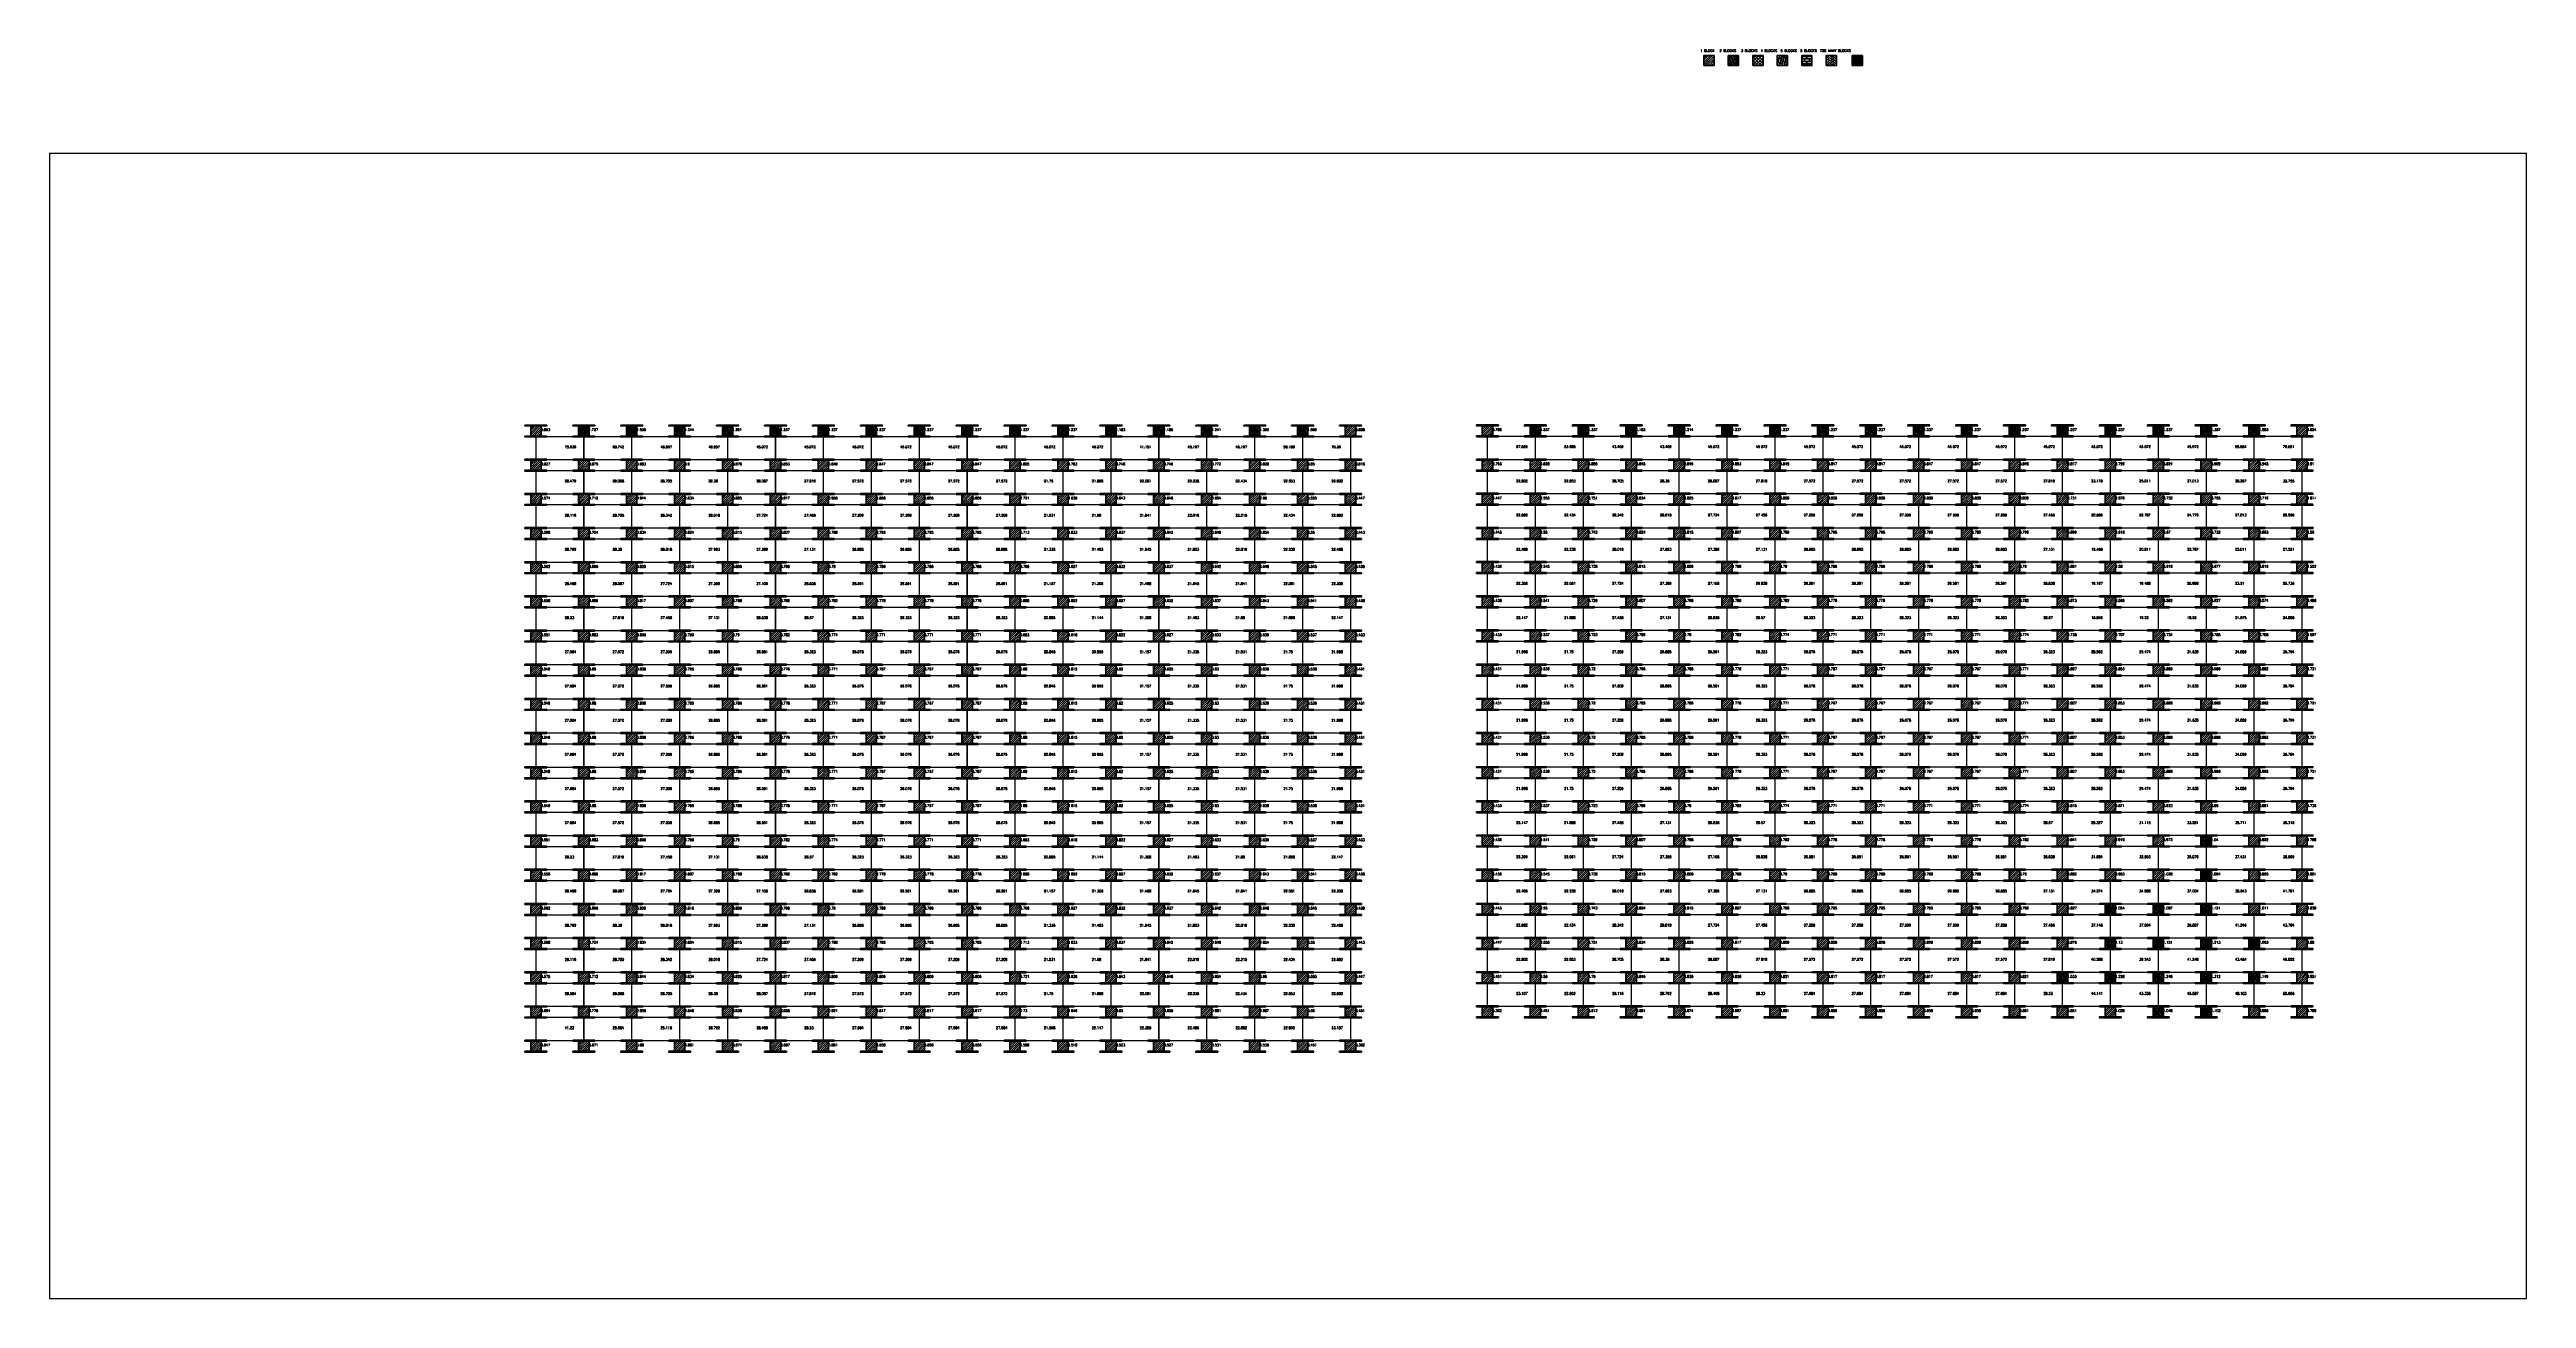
# Model space of a CAD drawing. Header units: inches. Extents: x 10029 to 14110, y 5718 to 7777.
import ezdxf

# ---------------------------------------------------------------- set-up
doc = ezdxf.new("R2010")
doc.units = ezdxf.units.IN
doc.header["$LTSCALE"] = 50
doc.header["$MEASUREMENT"] = 0
for name, color, linetype, lineweight in [('E-PANELS', 140, 'Continuous', 30), ('E2-ECOFEET', 254, 'Continuous', 35), ('E3-ECOFEET', 254, 'Continuous', 35), ('HATCH 1', 5, 'Continuous', 35), ('HATCH 2', 140, 'Continuous', 35), ('HATCH 3', 30, 'Continuous', 35), ('HATCH 4', 200, 'Continuous', 35), ('HATCH 5', 2, 'Continuous', 35), ('HATCH 6', 100, 'Continuous', 35), ('HATCH 7', 20, 'Continuous', 35)]:
    doc.layers.add(name, color=color, linetype=linetype, lineweight=lineweight)
doc.layers.add('EF3 TEXT', color=7, linetype='Continuous', plot=False)
doc.layers.add('IFI Perimeter', color=221, linetype='FENCE', plot=False)
doc.layers.get('E2-ECOFEET').off()
doc.styles.add('mytext', font='romans.shx')
doc.styles.get("Standard").update_dxf_attribs({"font": 'arial.ttf'})
doc.linetypes.add('FENCE', pattern='A,0.5,-0.1,["X",Standard,S=0.1,R=0,X=-0.035,Y=-0.05],-0.1', length=0.7)
pattern_1 = [(135, (-119.168, -90.9187), (-3.64602, 0.994369), [4.6875, -0.9375, 0, -0.9375])]
pattern_2 = [(45, (-119.168, -90.9187), (-1.767767, 1.767767), [])]

# ---------------------------------------------------------------- blocks, each defined once
blk = doc.blocks.new('EF3_HATCH_2')
at = {"layer": 'HATCH 2'}
h = blk.add_hatch(dxfattribs=at)
h.set_pattern_fill('ANSI36', color=256, scale=15, angle=90)
h.set_pattern_definition(pattern_1)
h.paths.add_polyline_path([(-8.5, -8.25), (8.5, -8.25), (8.5, 8.25), (-8.5, 8.25)])
blk.add_lwpolyline([(-8.5, -8.25), (8.5, -8.25), (8.5, 8.25), (-8.5, 8.25)], close=True, dxfattribs=at)
blk = doc.blocks.new('EF3_HATCH_1')
at = {"layer": 'HATCH 1'}
h = blk.add_hatch(dxfattribs=at)
h.set_pattern_fill('ANSI31', color=256, scale=20)
h.set_pattern_definition(pattern_2)
h.paths.add_polyline_path([(-8.5, -8.25), (8.5, -8.25), (8.5, 8.25), (-8.5, 8.25)])
blk.add_lwpolyline([(-8.5, -8.25), (8.5, -8.25), (8.5, 8.25), (-8.5, 8.25)], close=True, dxfattribs=at)
blk = doc.blocks.new('*U9')
at = {"layer": 'HATCH 1'}
h = blk.add_hatch(dxfattribs=at)
h.set_pattern_fill('ANSI31', color=256, scale=20)
h.set_pattern_definition(pattern_2)
h.paths.add_polyline_path([(-8.5, -8.25), (8.5, -8.25), (8.5, 8.25), (-8.5, 8.25)])
blk.add_lwpolyline([(-8.5, -8.25), (8.5, -8.25), (8.5, 8.25), (-8.5, 8.25)], close=True, dxfattribs=at)
blk = doc.blocks.new('*U10')
at = {"layer": 'HATCH 2'}
h = blk.add_hatch(dxfattribs=at)
h.set_pattern_fill('ANSI36', color=256, scale=15, angle=90)
h.set_pattern_definition(pattern_1)
h.paths.add_polyline_path([(-8.5, -8.25), (8.5, -8.25), (8.5, 8.25), (-8.5, 8.25)])
blk.add_lwpolyline([(-8.5, -8.25), (8.5, -8.25), (8.5, 8.25), (-8.5, 8.25)], close=True, dxfattribs=at)
blk = doc.blocks.new('EF3_HATCH_3')
at = {"layer": 'HATCH 3'}
h = blk.add_hatch(dxfattribs=at)
h.set_pattern_fill('ANSI37', color=256, scale=30)
h.set_pattern_definition([(45, (-119.168, -90.9187), (-2.65165, 2.65165), []), (135, (-119.168, -90.9187), (-2.65165, -2.65165), [])])
h.paths.add_polyline_path([(-8.5, -8.25), (8.5, -8.25), (8.5, 8.25), (-8.5, 8.25)])
blk.add_lwpolyline([(-8.5, -8.25), (8.5, -8.25), (8.5, 8.25), (-8.5, 8.25)], close=True, dxfattribs=at)
blk = doc.blocks.new('*U11')
at = {"layer": 'HATCH 4'}
h = blk.add_hatch(dxfattribs=at)
h.set_pattern_fill('ANSI38', color=256, scale=30, angle=30)
h.set_pattern_definition([(75, (-119.168, -90.9187), (-3.62222, 0.97057), []), (165, (-119.168, -90.9187), (-8.215015, -1.68108), [9.375, -5.625])])
h.paths.add_polyline_path([(-8.5, -8.25), (8.5, -8.25), (8.5, 8.25), (-8.5, 8.25)])
blk.add_lwpolyline([(-8.5, -8.25), (8.5, -8.25), (8.5, 8.25), (-8.5, 8.25)], close=True, dxfattribs=at)
blk = doc.blocks.new('EF3_HATCH_5')
at = {"layer": 'HATCH 5'}
h = blk.add_hatch(dxfattribs=at)
h.set_pattern_fill('AR-B816', color=256, scale=0.5)
h.set_pattern_definition([(0, (-119.168, -90.9187), (0, 4), []), (90, (-119.168, -90.9187), (-4, 4), [4, -4])])
h.paths.add_polyline_path([(-8.5, -8.25), (8.5, -8.25), (8.5, 8.25), (-8.5, 8.25)])
blk.add_lwpolyline([(-8.5, -8.25), (8.5, -8.25), (8.5, 8.25), (-8.5, 8.25)], close=True, dxfattribs=at)
blk = doc.blocks.new('EF3_HATCH_6')
at = {"layer": 'HATCH 6'}
h = blk.add_hatch(dxfattribs=at)
h.set_pattern_fill('AR-HBONE', color=256, scale=0.7)
h.set_pattern_definition([(45, (-119.168, -90.9187), (3e-16, 3.9598), [8.4, -2.8]), (135, (-117.188, -88.9388), (3e-16, 3.9598), [8.4, -2.8])])
h.paths.add_polyline_path([(-8.5, -8.25), (8.5, -8.25), (8.5, 8.25), (-8.5, 8.25)])
blk.add_lwpolyline([(-8.5, -8.25), (8.5, -8.25), (8.5, 8.25), (-8.5, 8.25)], close=True, dxfattribs=at)
blk = doc.blocks.new('EF3_HATCH_7')
at = {"layer": 'HATCH 7'}
h = blk.add_hatch(color=256, dxfattribs=at)
h.dxf.hatch_style = 1
h.paths.add_polyline_path([(-8.5, -8.25), (8.5, -8.25), (8.5, 8.25), (-8.5, 8.25)])
blk.add_lwpolyline([(-8.5, -8.25), (8.5, -8.25), (8.5, 8.25), (-8.5, 8.25)], close=True, dxfattribs=at)
blk = doc.blocks.new('EF3 HATCH AND TEXT')
at = {"layer": 'HATCH 1'}
blk.add_blockref('*U9', (17.3, -21.2), dxfattribs=at)
at = {"layer": 'HATCH 2'}
blk.add_blockref('*U10', (57.6, -21.2), dxfattribs=at)
at = {"layer": 'HATCH 3'}
blk.add_blockref('EF3_HATCH_3', (98, -21.2), dxfattribs=at)
at = {"layer": 'HATCH 4'}
blk.add_blockref('*U11', (138.3, -21.2), dxfattribs=at)
at = {"layer": 'HATCH 5'}
blk.add_blockref('EF3_HATCH_5', (178.7, -21.2), dxfattribs=at)
at = {"layer": 'HATCH 6'}
blk.add_blockref('EF3_HATCH_6', (219, -21.2), dxfattribs=at)
at = {"layer": 'HATCH 7'}
blk.add_blockref('EF3_HATCH_7', (261.7, -21.2), dxfattribs=at)
at = {"layer": 'EF3 TEXT', "insert": (3, -2.9), "char_height": 4, "attachment_point": 1, "style": 'mytext'}
blk.add_mtext_dynamic_manual_height_columns('1 BLOCK   2 BLOCKS   3 BLOCKS  4 BLOCKS  5 BLOCKS  6 BLOCKS  TOO MANY BLOCKS', width=339.17, gutter_width=450.2, heights=[0], dxfattribs=at)
blk = doc.blocks.new('sw 345w 10deg')
at = {"layer": 'E-PANELS'}
blk.add_lwpolyline([(0, 0), (78.45, 0), (78.45, -38.82), (0, -38.82)], close=True, dxfattribs=at)
blk = doc.blocks.new('EF3')
at = {"layer": 'E3-ECOFEET', "color": 5}
for points in [[(0, 0), (0, -1.5), (9.4, -1.5), (9.4, -18.1), (0, -18.1), (0, -19.6), (36, -19.6), (36, -18.1), (26.6, -18.1), (26.6, -1.5), (36, -1.5), (36, 0), (0, 0)], [(8.8, -8.1), (8.9, -8.1)]]:
    blk.add_lwpolyline(points, dxfattribs=at)
at = {"layer": 'E3-ECOFEET'}
for points in [[(17.2, -1), (17.8, -1), (17.8, -0.5)], [(17.2, -18.5), (17.8, -18.5), (17.8, -19)], [(18.2, -0.5), (18.2, -1), (18.8, -1)], [(18.2, -19), (18.2, -18.5), (18.8, -18.5)]]:
    blk.add_lwpolyline(points, dxfattribs=at)

msp = doc.modelspace()

# ---------------------------------------------------------------- linework, layer by layer
at = {"layer": 'IFI Perimeter'}
msp.add_lwpolyline([(14110.4, 7605.4), (10029.4, 7605.4), (10029.4, 5718.5), (14110.4, 5718.5)], close=True, dxfattribs=at)

# ---------------------------------------------------------------- block references
at = {"layer": 'E-PANELS'}
for p in [(10831, 7139.2), (10909.9, 7139.2), (10988.9, 7139.2), (11067.8, 7139.2), (11146.8, 7139.2), (11225.7, 7139.2), (11304.7, 7139.2), (11383.6, 7139.2), (11462.6, 7139.2), (11541.5, 7139.2), (11620.5, 7139.2), (11699.4, 7139.2), (11778.4, 7139.2), (11857.3, 7139.2), (11936.3, 7139.2), (12015.2, 7139.2), (12094.2, 7139.2), (12398.7, 7139.4), (12477.7, 7139.4), (12556.6, 7139.4), (12635.6, 7139.4), (12714.5, 7139.4), (12793.5, 7139.4), (12872.4, 7139.4), (12951.4, 7139.4), (13030.3, 7139.4), (13109.3, 7139.4), (13188.2, 7139.4), (13267.2, 7139.4), (13346.1, 7139.4), (13425.1, 7139.4), (13504, 7139.4), (13583, 7139.4), (13661.9, 7139.4), (10831, 7082.9), (10909.9, 7082.9), (10988.9, 7082.9), (11067.8, 7082.9), (11146.8, 7082.9), (11225.7, 7082.9), (11304.7, 7082.9), (11383.6, 7082.9), (11462.6, 7082.9), (11541.5, 7082.9), (11620.5, 7082.9), (11699.4, 7082.9), (11778.4, 7082.9), (11857.3, 7082.9), (11936.3, 7082.9), (12015.2, 7082.9), (12094.2, 7082.9), (12398.7, 7083.1), (12477.7, 7083.1), (12556.6, 7083.1), (12635.6, 7083.1), (12714.5, 7083.1), (12793.5, 7083.1), (12872.4, 7083.1), (12951.4, 7083.1), (13030.3, 7083.1), (13109.3, 7083.1), (13188.2, 7083.1), (13267.2, 7083.1), (13346.1, 7083.1), (13425.1, 7083.1), (13504, 7083.1), (13583, 7083.1), (13661.9, 7083.1), (10831, 7026.6), (10909.9, 7026.6), (10988.9, 7026.6), (11067.8, 7026.6), (11146.8, 7026.6), (11225.7, 7026.6), (11304.7, 7026.6), (11383.6, 7026.6), (11462.6, 7026.6), (11541.5, 7026.6), (11620.5, 7026.6), (11699.4, 7026.6), (11778.4, 7026.6), (11857.3, 7026.6), (11936.3, 7026.6), (12015.2, 7026.6), (12094.2, 7026.6), (12398.7, 7026.8), (12477.7, 7026.8), (12556.6, 7026.8), (12635.6, 7026.8), (12714.5, 7026.8), (12793.5, 7026.8), (12872.4, 7026.8), (12951.4, 7026.8), (13030.3, 7026.8), (13109.3, 7026.8), (13188.2, 7026.8), (13267.2, 7026.8), (13346.1, 7026.8), (13425.1, 7026.8), (13504, 7026.8), (13583, 7026.8), (13661.9, 7026.8), (10831, 6970.3), (10909.9, 6970.3), (10988.9, 6970.3), (11067.8, 6970.3), (11146.8, 6970.3), (11225.7, 6970.3), (11304.7, 6970.3), (11383.6, 6970.3), (11462.6, 6970.3), (11541.5, 6970.3), (11620.5, 6970.3), (11699.4, 6970.3), (11778.4, 6970.3), (11857.3, 6970.3), (11936.3, 6970.3), (12015.2, 6970.3), (12094.2, 6970.3), (12398.7, 6970.5), (12477.7, 6970.5), (12556.6, 6970.5), (12635.6, 6970.5), (12714.5, 6970.5), (12793.5, 6970.5), (12872.4, 6970.5), (12951.4, 6970.5), (13030.3, 6970.5), (13109.3, 6970.5), (13188.2, 6970.5), (13267.2, 6970.5), (13346.1, 6970.5), (13425.1, 6970.5), (13504, 6970.5), (13583, 6970.5), (13661.9, 6970.5), (10831, 6914), (10909.9, 6914), (10988.9, 6914), (11067.8, 6914), (11146.8, 6914), (11225.7, 6914), (11304.7, 6914), (11383.6, 6914), (11462.6, 6914), (11541.5, 6914), (11620.5, 6914), (11699.4, 6914), (11778.4, 6914), (11857.3, 6914), (11936.3, 6914), (12015.2, 6914), (12094.2, 6914), (12398.7, 6914.2), (12477.7, 6914.2), (12556.6, 6914.2), (12635.6, 6914.2), (12714.5, 6914.2), (12793.5, 6914.2), (12872.4, 6914.2), (12951.4, 6914.2), (13030.3, 6914.2), (13109.3, 6914.2), (13188.2, 6914.2), (13267.2, 6914.2), (13346.1, 6914.2), (13425.1, 6914.2), (13504, 6914.2), (13583, 6914.2), (13661.9, 6914.2), (10831, 6857.7), (10909.9, 6857.7), (10988.9, 6857.7), (11067.8, 6857.7), (11146.8, 6857.7), (11225.7, 6857.7), (11304.7, 6857.7), (11383.6, 6857.7), (11462.6, 6857.7), (11541.5, 6857.7), (11620.5, 6857.7), (11699.4, 6857.7), (11778.4, 6857.7), (11857.3, 6857.7), (11936.3, 6857.7), (12015.2, 6857.7), (12094.2, 6857.7), (12398.7, 6857.9), (12477.7, 6857.9), (12556.6, 6857.9), (12635.6, 6857.9), (12714.5, 6857.9), (12793.5, 6857.9), (12872.4, 6857.9), (12951.4, 6857.9), (13030.3, 6857.9), (13109.3, 6857.9), (13188.2, 6857.9), (13267.2, 6857.9), (13346.1, 6857.9), (13425.1, 6857.9), (13504, 6857.9), (13583, 6857.9), (13661.9, 6857.9), (10831, 6801.4), (10909.9, 6801.4), (10988.9, 6801.4), (11067.8, 6801.4), (11146.8, 6801.4), (11225.7, 6801.4), (11304.7, 6801.4), (11383.6, 6801.4), (11462.6, 6801.4), (11541.5, 6801.4), (11620.5, 6801.4), (11699.4, 6801.4), (11778.4, 6801.4), (11857.3, 6801.4), (11936.3, 6801.4), (12015.2, 6801.4), (12094.2, 6801.4), (12398.7, 6801.5), (12477.7, 6801.5), (12556.6, 6801.5), (12635.6, 6801.5), (12714.5, 6801.5), (12793.5, 6801.5), (12872.4, 6801.5), (12951.4, 6801.5), (13030.3, 6801.5), (13109.3, 6801.5), (13188.2, 6801.5), (13267.2, 6801.5), (13346.1, 6801.5), (13425.1, 6801.5), (13504, 6801.5), (13583, 6801.5), (13661.9, 6801.5), (10831, 6745), (10909.9, 6745), (10988.9, 6745), (11067.8, 6745), (11146.8, 6745), (11225.7, 6745), (11304.7, 6745), (11383.6, 6745), (11462.6, 6745), (11541.5, 6745), (11620.5, 6745), (11699.4, 6745), (11778.4, 6745), (11857.3, 6745), (11936.3, 6745), (12015.2, 6745), (12094.2, 6745), (12398.7, 6745.2), (12477.7, 6745.2), (12556.6, 6745.2), (12635.6, 6745.2), (12714.5, 6745.2), (12793.5, 6745.2), (12872.4, 6745.2), (12951.4, 6745.2), (13030.3, 6745.2), (13109.3, 6745.2), (13188.2, 6745.2), (13267.2, 6745.2), (13346.1, 6745.2), (13425.1, 6745.2), (13504, 6745.2), (13583, 6745.2), (13661.9, 6745.2), (10831, 6688.7), (10909.9, 6688.7), (10988.9, 6688.7), (11067.8, 6688.7), (11146.8, 6688.7), (11225.7, 6688.7), (11304.7, 6688.7), (11383.6, 6688.7), (11462.6, 6688.7), (11541.5, 6688.7), (11620.5, 6688.7), (11699.4, 6688.7), (11778.4, 6688.7), (11857.3, 6688.7), (11936.3, 6688.7), (12015.2, 6688.7), (12094.2, 6688.7), (12398.7, 6688.9), (12477.7, 6688.9), (12556.6, 6688.9), (12635.6, 6688.9), (12714.5, 6688.9), (12793.5, 6688.9), (12872.4, 6688.9), (12951.4, 6688.9), (13030.3, 6688.9), (13109.3, 6688.9), (13188.2, 6688.9), (13267.2, 6688.9), (13346.1, 6688.9), (13425.1, 6688.9), (13504, 6688.9), (13583, 6688.9), (13661.9, 6688.9), (10831, 6632.4), (10909.9, 6632.4), (10988.9, 6632.4), (11067.8, 6632.4), (11146.8, 6632.4), (11225.7, 6632.4), (11304.7, 6632.4), (11383.6, 6632.4), (11462.6, 6632.4), (11541.5, 6632.4), (11620.5, 6632.4), (11699.4, 6632.4), (11778.4, 6632.4), (11857.3, 6632.4), (11936.3, 6632.4), (12015.2, 6632.4), (12094.2, 6632.4), (12398.7, 6632.6), (12477.7, 6632.6), (12556.6, 6632.6), (12635.6, 6632.6), (12714.5, 6632.6), (12793.5, 6632.6), (12872.4, 6632.6), (12951.4, 6632.6), (13030.3, 6632.6), (13109.3, 6632.6), (13188.2, 6632.6), (13267.2, 6632.6), (13346.1, 6632.6), (13425.1, 6632.6), (13504, 6632.6), (13583, 6632.6), (13661.9, 6632.6), (10831, 6576.1), (10909.9, 6576.1), (10988.9, 6576.1), (11067.8, 6576.1), (11146.8, 6576.1), (11225.7, 6576.1), (11304.7, 6576.1), (11383.6, 6576.1), (11462.6, 6576.1), (11541.5, 6576.1), (11620.5, 6576.1), (11699.4, 6576.1), (11778.4, 6576.1), (11857.3, 6576.1), (11936.3, 6576.1), (12015.2, 6576.1), (12094.2, 6576.1), (12398.7, 6576.3), (12477.7, 6576.3), (12556.6, 6576.3), (12635.6, 6576.3), (12714.5, 6576.3), (12793.5, 6576.3), (12872.4, 6576.3), (12951.4, 6576.3), (13030.3, 6576.3), (13109.3, 6576.3), (13188.2, 6576.3), (13267.2, 6576.3), (13346.1, 6576.3), (13425.1, 6576.3), (13504, 6576.3), (13583, 6576.3), (13661.9, 6576.3), (10831, 6519.8), (10909.9, 6519.8), (10988.9, 6519.8), (11067.8, 6519.8), (11146.8, 6519.8), (11225.7, 6519.8), (11304.7, 6519.8), (11383.6, 6519.8), (11462.6, 6519.8), (11541.5, 6519.8), (11620.5, 6519.8), (11699.4, 6519.8), (11778.4, 6519.8), (11857.3, 6519.8), (11936.3, 6519.8), (12015.2, 6519.8), (12094.2, 6519.8), (12398.7, 6520), (12477.7, 6520), (12556.6, 6520), (12635.6, 6520), (12714.5, 6520), (12793.5, 6520), (12872.4, 6520), (12951.4, 6520), (13030.3, 6520), (13109.3, 6520), (13188.2, 6520), (13267.2, 6520), (13346.1, 6520), (13425.1, 6520), (13504, 6520), (13583, 6520), (13661.9, 6520), (10831, 6463.5), (10909.9, 6463.5), (10988.9, 6463.5), (11067.8, 6463.5), (11146.8, 6463.5), (11225.7, 6463.5), (11304.7, 6463.5), (11383.6, 6463.5), (11462.6, 6463.5), (11541.5, 6463.5), (11620.5, 6463.5), (11699.4, 6463.5), (11778.4, 6463.5), (11857.3, 6463.5), (11936.3, 6463.5), (12015.2, 6463.5), (12094.2, 6463.5), (12398.7, 6463.7), (12477.7, 6463.7), (12556.6, 6463.7), (12635.6, 6463.7), (12714.5, 6463.7), (12793.5, 6463.7), (12872.4, 6463.7), (12951.4, 6463.7), (13030.3, 6463.7), (13109.3, 6463.7), (13188.2, 6463.7), (13267.2, 6463.7), (13346.1, 6463.7), (13425.1, 6463.7), (13504, 6463.7), (13583, 6463.7), (13661.9, 6463.7), (10831, 6407.2), (10909.9, 6407.2), (10988.9, 6407.2), (11067.8, 6407.2), (11146.8, 6407.2), (11225.7, 6407.2), (11304.7, 6407.2), (11383.6, 6407.2), (11462.6, 6407.2), (11541.5, 6407.2), (11620.5, 6407.2), (11699.4, 6407.2), (11778.4, 6407.2), (11857.3, 6407.2), (11936.3, 6407.2), (12015.2, 6407.2), (12094.2, 6407.2), (12398.7, 6407.3), (12477.7, 6407.3), (12556.6, 6407.3), (12635.6, 6407.3), (12714.5, 6407.3), (12793.5, 6407.3), (12872.4, 6407.3), (12951.4, 6407.3), (13030.3, 6407.3), (13109.3, 6407.3), (13188.2, 6407.3), (13267.2, 6407.3), (13346.1, 6407.3), (13425.1, 6407.3), (13504, 6407.3), (13583, 6407.3), (13661.9, 6407.3), (10831, 6350.8), (10909.9, 6350.8), (10988.9, 6350.8), (11067.8, 6350.8), (11146.8, 6350.8), (11225.7, 6350.8), (11304.7, 6350.8), (11383.6, 6350.8), (11462.6, 6350.8), (11541.5, 6350.8), (11620.5, 6350.8), (11699.4, 6350.8), (11778.4, 6350.8), (11857.3, 6350.8), (11936.3, 6350.8), (12015.2, 6350.8), (12094.2, 6350.8), (12398.7, 6351), (12477.7, 6351), (12556.6, 6351), (12635.6, 6351), (12714.5, 6351), (12793.5, 6351), (12872.4, 6351), (12951.4, 6351), (13030.3, 6351), (13109.3, 6351), (13188.2, 6351), (13267.2, 6351), (13346.1, 6351), (13425.1, 6351), (13504, 6351), (13583, 6351), (13661.9, 6351), (10831, 6294.5), (10909.9, 6294.5), (10988.9, 6294.5), (11067.8, 6294.5), (11146.8, 6294.5), (11225.7, 6294.5), (11304.7, 6294.5), (11383.6, 6294.5), (11462.6, 6294.5), (11541.5, 6294.5), (11620.5, 6294.5), (11699.4, 6294.5), (11778.4, 6294.5), (11857.3, 6294.5), (11936.3, 6294.5), (12015.2, 6294.5), (12094.2, 6294.5), (12398.7, 6294.7), (12477.7, 6294.7), (12556.6, 6294.7), (12635.6, 6294.7), (12714.5, 6294.7), (12793.5, 6294.7), (12872.4, 6294.7), (12951.4, 6294.7), (13030.3, 6294.7), (13109.3, 6294.7), (13188.2, 6294.7), (13267.2, 6294.7), (13346.1, 6294.7), (13425.1, 6294.7), (13504, 6294.7), (13583, 6294.7), (13661.9, 6294.7), (10831, 6238.2), (10909.9, 6238.2), (10988.9, 6238.2), (11067.8, 6238.2), (11146.8, 6238.2), (11225.7, 6238.2), (11304.7, 6238.2), (11383.6, 6238.2), (11462.6, 6238.2), (11541.5, 6238.2), (11620.5, 6238.2), (11699.4, 6238.2), (11778.4, 6238.2), (11857.3, 6238.2), (11936.3, 6238.2), (12015.2, 6238.2), (12094.2, 6238.2), (12398.7, 6238.4), (12477.7, 6238.4), (12556.6, 6238.4), (12635.6, 6238.4), (12714.5, 6238.4), (12793.5, 6238.4), (12872.4, 6238.4), (12951.4, 6238.4), (13030.3, 6238.4), (13109.3, 6238.4), (13188.2, 6238.4), (13267.2, 6238.4), (13346.1, 6238.4), (13425.1, 6238.4), (13504, 6238.4), (13583, 6238.4), (13661.9, 6238.4), (10831, 6181.9), (10909.9, 6181.9), (10988.9, 6181.9), (11067.8, 6181.9), (11146.8, 6181.9), (11225.7, 6181.9), (11304.7, 6181.9), (11383.6, 6181.9), (11462.6, 6181.9), (11541.5, 6181.9), (11620.5, 6181.9), (11699.4, 6181.9), (11778.4, 6181.9), (11857.3, 6181.9), (11936.3, 6181.9), (12015.2, 6181.9), (12094.2, 6181.9)]:
    msp.add_blockref('sw 345w 10deg', p, dxfattribs=at)
at = {"layer": 'E2-ECOFEET'}
for p in [(10812.7, 7157.8), (10891.7, 7157.8), (10970.6, 7157.8), (11049.6, 7157.8), (11128.5, 7157.8), (11207.5, 7157.8), (11286.4, 7157.8), (11365.4, 7157.8), (11444.3, 7157.8), (11523.3, 7157.8), (11602.2, 7157.8), (11681.2, 7157.8), (11760.1, 7157.8), (11839.1, 7157.8), (11918, 7157.8), (11997, 7157.8), (12075.9, 7157.8), (12154.9, 7157.8), (12380.5, 7158), (12459.4, 7158), (12538.4, 7158), (12617.3, 7158), (12696.3, 7158), (12775.2, 7158), (12854.2, 7158), (12933.1, 7158), (13012.1, 7158), (13091, 7158), (13170, 7158), (13248.9, 7158), (13327.9, 7158), (13406.8, 7158), (13485.8, 7158), (13564.7, 7158), (13643.7, 7158), (13722.6, 7158), (10812.7, 7101.5), (10891.7, 7101.5), (10970.6, 7101.5), (11049.6, 7101.5), (11128.5, 7101.5), (11207.5, 7101.5), (11286.4, 7101.5), (11365.4, 7101.5), (11444.3, 7101.5), (11523.3, 7101.5), (11602.2, 7101.5), (11681.2, 7101.5), (11760.1, 7101.5), (11839.1, 7101.5), (11918, 7101.5), (11997, 7101.5), (12075.9, 7101.5), (12154.9, 7101.5), (12380.5, 7101.6), (12459.4, 7101.6), (12538.4, 7101.6), (12617.3, 7101.6), (12696.3, 7101.6), (12775.2, 7101.6), (12854.2, 7101.6), (12933.1, 7101.6), (13012.1, 7101.6), (13091, 7101.6), (13170, 7101.6), (13248.9, 7101.6), (13327.9, 7101.6), (13406.8, 7101.6), (13485.8, 7101.6), (13564.7, 7101.6), (13643.7, 7101.6), (13722.6, 7101.6), (10812.7, 7045.1), (10891.7, 7045.1), (10970.6, 7045.1), (11049.6, 7045.1), (11128.5, 7045.1), (11207.5, 7045.1), (11286.4, 7045.1), (11365.4, 7045.1), (11444.3, 7045.1), (11523.3, 7045.1), (11602.2, 7045.1), (11681.2, 7045.1), (11760.1, 7045.1), (11839.1, 7045.1), (11918, 7045.1), (11997, 7045.1), (12075.9, 7045.1), (12154.9, 7045.1), (12380.5, 7045.3), (12459.4, 7045.3), (12538.4, 7045.3), (12617.3, 7045.3), (12696.3, 7045.3), (12775.2, 7045.3), (12854.2, 7045.3), (12933.1, 7045.3), (13012.1, 7045.3), (13091, 7045.3), (13170, 7045.3), (13248.9, 7045.3), (13327.9, 7045.3), (13406.8, 7045.3), (13485.8, 7045.3), (13564.7, 7045.3), (13643.7, 7045.3), (13722.6, 7045.3), (10812.7, 6988.8), (10891.7, 6988.8), (10970.6, 6988.8), (11049.6, 6988.8), (11128.5, 6988.8), (11207.5, 6988.8), (11286.4, 6988.8), (11365.4, 6988.8), (11444.3, 6988.8), (11523.3, 6988.8), (11602.2, 6988.8), (11681.2, 6988.8), (11760.1, 6988.8), (11839.1, 6988.8), (11918, 6988.8), (11997, 6988.8), (12075.9, 6988.8), (12154.9, 6988.8), (12380.5, 6989), (12459.4, 6989), (12538.4, 6989), (12617.3, 6989), (12696.3, 6989), (12775.2, 6989), (12854.2, 6989), (12933.1, 6989), (13012.1, 6989), (13091, 6989), (13170, 6989), (13248.9, 6989), (13327.9, 6989), (13406.8, 6989), (13485.8, 6989), (13564.7, 6989), (13643.7, 6989), (13722.6, 6989), (10812.7, 6932.5), (10891.7, 6932.5), (10970.6, 6932.5), (11049.6, 6932.5), (11128.5, 6932.5), (11207.5, 6932.5), (11286.4, 6932.5), (11365.4, 6932.5), (11444.3, 6932.5), (11523.3, 6932.5), (11602.2, 6932.5), (11681.2, 6932.5), (11760.1, 6932.5), (11839.1, 6932.5), (11918, 6932.5), (11997, 6932.5), (12075.9, 6932.5), (12154.9, 6932.5), (12380.5, 6932.7), (12459.4, 6932.7), (12538.4, 6932.7), (12617.3, 6932.7), (12696.3, 6932.7), (12775.2, 6932.7), (12854.2, 6932.7), (12933.1, 6932.7), (13012.1, 6932.7), (13091, 6932.7), (13170, 6932.7), (13248.9, 6932.7), (13327.9, 6932.7), (13406.8, 6932.7), (13485.8, 6932.7), (13564.7, 6932.7), (13643.7, 6932.7), (13722.6, 6932.7), (10812.7, 6876.2), (10891.7, 6876.2), (10970.6, 6876.2), (11049.6, 6876.2), (11128.5, 6876.2), (11207.5, 6876.2), (11286.4, 6876.2), (11365.4, 6876.2), (11444.3, 6876.2), (11523.3, 6876.2), (11602.2, 6876.2), (11681.2, 6876.2), (11760.1, 6876.2), (11839.1, 6876.2), (11918, 6876.2), (11997, 6876.2), (12075.9, 6876.2), (12154.9, 6876.2), (12380.5, 6876.4), (12459.4, 6876.4), (12538.4, 6876.4), (12617.3, 6876.4), (12696.3, 6876.4), (12775.2, 6876.4), (12854.2, 6876.4), (12933.1, 6876.4), (13012.1, 6876.4), (13091, 6876.4), (13170, 6876.4), (13248.9, 6876.4), (13327.9, 6876.4), (13406.8, 6876.4), (13485.8, 6876.4), (13564.7, 6876.4), (13643.7, 6876.4), (13722.6, 6876.4), (10812.7, 6819.9), (10891.7, 6819.9), (10970.6, 6819.9), (11049.6, 6819.9), (11128.5, 6819.9), (11207.5, 6819.9), (11286.4, 6819.9), (11365.4, 6819.9), (11444.3, 6819.9), (11523.3, 6819.9), (11602.2, 6819.9), (11681.2, 6819.9), (11760.1, 6819.9), (11839.1, 6819.9), (11918, 6819.9), (11997, 6819.9), (12075.9, 6819.9), (12154.9, 6819.9), (12380.5, 6820.1), (12459.4, 6820.1), (12538.4, 6820.1), (12617.3, 6820.1), (12696.3, 6820.1), (12775.2, 6820.1), (12854.2, 6820.1), (12933.1, 6820.1), (13012.1, 6820.1), (13091, 6820.1), (13170, 6820.1), (13248.9, 6820.1), (13327.9, 6820.1), (13406.8, 6820.1), (13485.8, 6820.1), (13564.7, 6820.1), (13643.7, 6820.1), (13722.6, 6820.1), (10812.7, 6763.6), (10891.7, 6763.6), (10970.6, 6763.6), (11049.6, 6763.6), (11128.5, 6763.6), (11207.5, 6763.6), (11286.4, 6763.6), (11365.4, 6763.6), (11444.3, 6763.6), (11523.3, 6763.6), (11602.2, 6763.6), (11681.2, 6763.6), (11760.1, 6763.6), (11839.1, 6763.6), (11918, 6763.6), (11997, 6763.6), (12075.9, 6763.6), (12154.9, 6763.6), (12380.5, 6763.8), (12459.4, 6763.8), (12538.4, 6763.8), (12617.3, 6763.8), (12696.3, 6763.8), (12775.2, 6763.8), (12854.2, 6763.8), (12933.1, 6763.8), (13012.1, 6763.8), (13091, 6763.8), (13170, 6763.8), (13248.9, 6763.8), (13327.9, 6763.8), (13406.8, 6763.8), (13485.8, 6763.8), (13564.7, 6763.8), (13643.7, 6763.8), (13722.6, 6763.8), (10812.7, 6707.3), (10891.7, 6707.3), (10970.6, 6707.3), (11049.6, 6707.3), (11128.5, 6707.3), (11207.5, 6707.3), (11286.4, 6707.3), (11365.4, 6707.3), (11444.3, 6707.3), (11523.3, 6707.3), (11602.2, 6707.3), (11681.2, 6707.3), (11760.1, 6707.3), (11839.1, 6707.3), (11918, 6707.3), (11997, 6707.3), (12075.9, 6707.3), (12154.9, 6707.3), (12380.5, 6707.4), (12459.4, 6707.4), (12538.4, 6707.4), (12617.3, 6707.4), (12696.3, 6707.4), (12775.2, 6707.4), (12854.2, 6707.4), (12933.1, 6707.4), (13012.1, 6707.4), (13091, 6707.4), (13170, 6707.4), (13248.9, 6707.4), (13327.9, 6707.4), (13406.8, 6707.4), (13485.8, 6707.4), (13564.7, 6707.4), (13643.7, 6707.4), (13722.6, 6707.4), (10812.7, 6650.9), (10891.7, 6650.9), (10970.6, 6650.9), (11049.6, 6650.9), (11128.5, 6650.9), (11207.5, 6650.9), (11286.4, 6650.9), (11365.4, 6650.9), (11444.3, 6650.9), (11523.3, 6650.9), (11602.2, 6650.9), (11681.2, 6650.9), (11760.1, 6650.9), (11839.1, 6650.9), (11918, 6650.9), (11997, 6650.9), (12075.9, 6650.9), (12154.9, 6650.9), (12380.5, 6651.1), (12459.4, 6651.1), (12538.4, 6651.1), (12617.3, 6651.1), (12696.3, 6651.1), (12775.2, 6651.1), (12854.2, 6651.1), (12933.1, 6651.1), (13012.1, 6651.1), (13091, 6651.1), (13170, 6651.1), (13248.9, 6651.1), (13327.9, 6651.1), (13406.8, 6651.1), (13485.8, 6651.1), (13564.7, 6651.1), (13643.7, 6651.1), (13722.6, 6651.1), (10812.7, 6594.6), (10891.7, 6594.6), (10970.6, 6594.6), (11049.6, 6594.6), (11128.5, 6594.6), (11207.5, 6594.6), (11286.4, 6594.6), (11365.4, 6594.6), (11444.3, 6594.6), (11523.3, 6594.6), (11602.2, 6594.6), (11681.2, 6594.6), (11760.1, 6594.6), (11839.1, 6594.6), (11918, 6594.6), (11997, 6594.6), (12075.9, 6594.6), (12154.9, 6594.6), (12380.5, 6594.8), (12459.4, 6594.8), (12538.4, 6594.8), (12617.3, 6594.8), (12696.3, 6594.8), (12775.2, 6594.8), (12854.2, 6594.8), (12933.1, 6594.8), (13012.1, 6594.8), (13091, 6594.8), (13170, 6594.8), (13248.9, 6594.8), (13327.9, 6594.8), (13406.8, 6594.8), (13485.8, 6594.8), (13564.7, 6594.8), (13643.7, 6594.8), (13722.6, 6594.8), (10812.7, 6538.3), (10891.7, 6538.3), (10970.6, 6538.3), (11049.6, 6538.3), (11128.5, 6538.3), (11207.5, 6538.3), (11286.4, 6538.3), (11365.4, 6538.3), (11444.3, 6538.3), (11523.3, 6538.3), (11602.2, 6538.3), (11681.2, 6538.3), (11760.1, 6538.3), (11839.1, 6538.3), (11918, 6538.3), (11997, 6538.3), (12075.9, 6538.3), (12154.9, 6538.3), (12380.5, 6538.5), (12459.4, 6538.5), (12538.4, 6538.5), (12617.3, 6538.5), (12696.3, 6538.5), (12775.2, 6538.5), (12854.2, 6538.5), (12933.1, 6538.5), (13012.1, 6538.5), (13091, 6538.5), (13170, 6538.5), (13248.9, 6538.5), (13327.9, 6538.5), (13406.8, 6538.5), (13485.8, 6538.5), (13564.7, 6538.5), (13643.7, 6538.5), (13722.6, 6538.5), (10812.7, 6482), (10891.7, 6482), (10970.6, 6482), (11049.6, 6482), (11128.5, 6482), (11207.5, 6482), (11286.4, 6482), (11365.4, 6482), (11444.3, 6482), (11523.3, 6482), (11602.2, 6482), (11681.2, 6482), (11760.1, 6482), (11839.1, 6482), (11918, 6482), (11997, 6482), (12075.9, 6482), (12154.9, 6482), (12380.5, 6482.2), (12459.4, 6482.2), (12538.4, 6482.2), (12617.3, 6482.2), (12696.3, 6482.2), (12775.2, 6482.2), (12854.2, 6482.2), (12933.1, 6482.2), (13012.1, 6482.2), (13091, 6482.2), (13170, 6482.2), (13248.9, 6482.2), (13327.9, 6482.2), (13406.8, 6482.2), (13485.8, 6482.2), (13564.7, 6482.2), (13643.7, 6482.2), (13722.6, 6482.2), (10812.7, 6425.7), (10891.7, 6425.7), (10970.6, 6425.7), (11049.6, 6425.7), (11128.5, 6425.7), (11207.5, 6425.7), (11286.4, 6425.7), (11365.4, 6425.7), (11444.3, 6425.7), (11523.3, 6425.7), (11602.2, 6425.7), (11681.2, 6425.7), (11760.1, 6425.7), (11839.1, 6425.7), (11918, 6425.7), (11997, 6425.7), (12075.9, 6425.7), (12154.9, 6425.7), (12380.5, 6425.9), (12459.4, 6425.9), (12538.4, 6425.9), (12617.3, 6425.9), (12696.3, 6425.9), (12775.2, 6425.9), (12854.2, 6425.9), (12933.1, 6425.9), (13012.1, 6425.9), (13091, 6425.9), (13170, 6425.9), (13248.9, 6425.9), (13327.9, 6425.9), (13406.8, 6425.9), (13485.8, 6425.9), (13564.7, 6425.9), (13643.7, 6425.9), (13722.6, 6425.9), (10812.7, 6369.4), (10891.7, 6369.4), (10970.6, 6369.4), (11049.6, 6369.4), (11128.5, 6369.4), (11207.5, 6369.4), (11286.4, 6369.4), (11365.4, 6369.4), (11444.3, 6369.4), (11523.3, 6369.4), (11602.2, 6369.4), (11681.2, 6369.4), (11760.1, 6369.4), (11839.1, 6369.4), (11918, 6369.4), (11997, 6369.4), (12075.9, 6369.4), (12154.9, 6369.4), (12380.5, 6369.6), (12459.4, 6369.6), (12538.4, 6369.6), (12617.3, 6369.6), (12696.3, 6369.6), (12775.2, 6369.6), (12854.2, 6369.6), (12933.1, 6369.6), (13012.1, 6369.6), (13091, 6369.6), (13170, 6369.6), (13248.9, 6369.6), (13327.9, 6369.6), (13406.8, 6369.6), (13485.8, 6369.6), (13564.7, 6369.6), (13643.7, 6369.6), (13722.6, 6369.6), (10812.7, 6313.1), (10891.7, 6313.1), (10970.6, 6313.1), (11049.6, 6313.1), (11128.5, 6313.1), (11207.5, 6313.1), (11286.4, 6313.1), (11365.4, 6313.1), (11444.3, 6313.1), (11523.3, 6313.1), (11602.2, 6313.1), (11681.2, 6313.1), (11760.1, 6313.1), (11839.1, 6313.1), (11918, 6313.1), (11997, 6313.1), (12075.9, 6313.1), (12154.9, 6313.1), (12380.5, 6313.2), (12459.4, 6313.2), (12538.4, 6313.2), (12617.3, 6313.2), (12696.3, 6313.2), (12775.2, 6313.2), (12854.2, 6313.2), (12933.1, 6313.2), (13012.1, 6313.2), (13091, 6313.2), (13170, 6313.2), (13248.9, 6313.2), (13327.9, 6313.2), (13406.8, 6313.2), (13485.8, 6313.2), (13564.7, 6313.2), (13643.7, 6313.2), (13722.6, 6313.2), (10812.7, 6256.7), (10891.7, 6256.7), (10970.6, 6256.7), (11049.6, 6256.7), (11128.5, 6256.7), (11207.5, 6256.7), (11286.4, 6256.7), (11365.4, 6256.7), (11444.3, 6256.7), (11523.3, 6256.7), (11602.2, 6256.7), (11681.2, 6256.7), (11760.1, 6256.7), (11839.1, 6256.7), (11918, 6256.7), (11997, 6256.7), (12075.9, 6256.7), (12154.9, 6256.7), (12380.5, 6256.9), (12459.4, 6256.9), (12538.4, 6256.9), (12617.3, 6256.9), (12696.3, 6256.9), (12775.2, 6256.9), (12854.2, 6256.9), (12933.1, 6256.9), (13012.1, 6256.9), (13091, 6256.9), (13170, 6256.9), (13248.9, 6256.9), (13327.9, 6256.9), (13406.8, 6256.9), (13485.8, 6256.9), (13564.7, 6256.9), (13643.7, 6256.9), (13722.6, 6256.9), (10812.7, 6200.4), (10891.7, 6200.4), (10970.6, 6200.4), (11049.6, 6200.4), (11128.5, 6200.4), (11207.5, 6200.4), (11286.4, 6200.4), (11365.4, 6200.4), (11444.3, 6200.4), (11523.3, 6200.4), (11602.2, 6200.4), (11681.2, 6200.4), (11760.1, 6200.4), (11839.1, 6200.4), (11918, 6200.4), (11997, 6200.4), (12075.9, 6200.4), (12154.9, 6200.4), (12380.5, 6200.6), (12459.4, 6200.6), (12538.4, 6200.6), (12617.3, 6200.6), (12696.3, 6200.6), (12775.2, 6200.6), (12854.2, 6200.6), (12933.1, 6200.6), (13012.1, 6200.6), (13091, 6200.6), (13170, 6200.6), (13248.9, 6200.6), (13327.9, 6200.6), (13406.8, 6200.6), (13485.8, 6200.6), (13564.7, 6200.6), (13643.7, 6200.6), (13722.6, 6200.6), (10812.7, 6144.1), (10891.7, 6144.1), (10970.6, 6144.1), (11049.6, 6144.1), (11128.5, 6144.1), (11207.5, 6144.1), (11286.4, 6144.1), (11365.4, 6144.1), (11444.3, 6144.1), (11523.3, 6144.1), (11602.2, 6144.1), (11681.2, 6144.1), (11760.1, 6144.1), (11839.1, 6144.1), (11918, 6144.1), (11997, 6144.1), (12075.9, 6144.1), (12154.9, 6144.1)]:
    msp.add_blockref('EF3', p, dxfattribs=at)
at = {"layer": 'EF3 TEXT'}
msp.add_blockref('EF3 HATCH AND TEXT', (12746, 7779.6), dxfattribs=at)
at = {"layer": 'HATCH 1'}
for p in [(10830.7, 7148), (12172.9, 7148), (12398.5, 7148.2), (13740.6, 7148.2), (10830.7, 7091.7), (10909.7, 7091.7), (10988.6, 7091.7), (11067.6, 7091.7), (11146.5, 7091.7), (11225.5, 7091.7), (11304.4, 7091.7), (11383.4, 7091.7), (11462.3, 7091.7), (11541.3, 7091.7), (11620.2, 7091.7), (11699.2, 7091.7), (11778.1, 7091.7), (11857.1, 7091.7), (11936, 7091.7), (12015, 7091.7), (12093.9, 7091.7), (12172.9, 7091.7), (12398.5, 7091.9), (12477.4, 7091.9), (12556.4, 7091.9), (12635.3, 7091.9), (12714.3, 7091.9), (12793.2, 7091.9), (12872.2, 7091.9), (12951.1, 7091.9), (13030.1, 7091.9), (13109, 7091.9), (13188, 7091.9), (13266.9, 7091.9), (13345.9, 7091.9), (13424.8, 7091.9), (13503.8, 7091.9), (13582.7, 7091.9), (13661.7, 7091.9), (13740.6, 7091.9), (10830.7, 7035.4), (10909.7, 7035.4), (10988.6, 7035.4), (11067.6, 7035.4), (11146.5, 7035.4), (11225.5, 7035.4), (11304.4, 7035.4), (11383.4, 7035.4), (11462.3, 7035.4), (11541.3, 7035.4), (11620.2, 7035.4), (11699.2, 7035.4), (11778.1, 7035.4), (11857.1, 7035.4), (11936, 7035.4), (12015, 7035.4), (12093.9, 7035.4), (12172.9, 7035.4), (12398.5, 7035.5), (12477.4, 7035.5), (12556.4, 7035.5), (12635.3, 7035.5), (12714.3, 7035.5), (12793.2, 7035.5), (12872.2, 7035.5), (12951.1, 7035.5), (13030.1, 7035.5), (13109, 7035.5), (13188, 7035.5), (13266.9, 7035.5), (13345.9, 7035.5), (13424.8, 7035.5), (13503.8, 7035.5), (13582.7, 7035.5), (13661.7, 7035.5), (13740.6, 7035.5), (10830.7, 6979.1), (10909.7, 6979.1), (10988.6, 6979.1), (11067.6, 6979.1), (11146.5, 6979.1), (11225.5, 6979.1), (11304.4, 6979.1), (11383.4, 6979.1), (11462.3, 6979.1), (11541.3, 6979.1), (11620.2, 6979.1), (11699.2, 6979.1), (11778.1, 6979.1), (11857.1, 6979.1), (11936, 6979.1), (12015, 6979.1), (12093.9, 6979.1), (12172.9, 6979.1), (12398.5, 6979.2), (12477.4, 6979.2), (12556.4, 6979.2), (12635.3, 6979.2), (12714.3, 6979.2), (12793.2, 6979.2), (12872.2, 6979.2), (12951.1, 6979.2), (13030.1, 6979.2), (13109, 6979.2), (13188, 6979.2), (13266.9, 6979.2), (13345.9, 6979.2), (13424.8, 6979.2), (13503.8, 6979.2), (13582.7, 6979.2), (13661.7, 6979.2), (13740.6, 6979.2), (10830.7, 6922.7), (10909.7, 6922.7), (10988.6, 6922.7), (11067.6, 6922.7), (11146.5, 6922.7), (11225.5, 6922.7), (11304.4, 6922.7), (11383.4, 6922.7), (11462.3, 6922.7), (11541.3, 6922.7), (11620.2, 6922.7), (11699.2, 6922.7), (11778.1, 6922.7), (11857.1, 6922.7), (11936, 6922.7), (12015, 6922.7), (12093.9, 6922.7), (12172.9, 6922.7), (12398.5, 6922.9), (12477.4, 6922.9), (12556.4, 6922.9), (12635.3, 6922.9), (12714.3, 6922.9), (12793.2, 6922.9), (12872.2, 6922.9), (12951.1, 6922.9), (13030.1, 6922.9), (13109, 6922.9), (13188, 6922.9), (13266.9, 6922.9), (13345.9, 6922.9), (13424.8, 6922.9), (13503.8, 6922.9), (13582.7, 6922.9), (13661.7, 6922.9), (13740.6, 6922.9), (10830.7, 6866.4), (10909.7, 6866.4), (10988.6, 6866.4), (11067.6, 6866.4), (11146.5, 6866.4), (11225.5, 6866.4), (11304.4, 6866.4), (11383.4, 6866.4), (11462.3, 6866.4), (11541.3, 6866.4), (11620.2, 6866.4), (11699.2, 6866.4), (11778.1, 6866.4), (11857.1, 6866.4), (11936, 6866.4), (12015, 6866.4), (12093.9, 6866.4), (12172.9, 6866.4), (12398.5, 6866.6), (12477.4, 6866.6), (12556.4, 6866.6), (12635.3, 6866.6), (12714.3, 6866.6), (12793.2, 6866.6), (12872.2, 6866.6), (12951.1, 6866.6), (13030.1, 6866.6), (13109, 6866.6), (13188, 6866.6), (13266.9, 6866.6), (13345.9, 6866.6), (13424.8, 6866.6), (13503.8, 6866.6), (13582.7, 6866.6), (13661.7, 6866.6), (13740.6, 6866.6), (10830.7, 6810.1), (10909.7, 6810.1), (10988.6, 6810.1), (11067.6, 6810.1), (11146.5, 6810.1), (11225.5, 6810.1), (11304.4, 6810.1), (11383.4, 6810.1), (11462.3, 6810.1), (11541.3, 6810.1), (11620.2, 6810.1), (11699.2, 6810.1), (11778.1, 6810.1), (11857.1, 6810.1), (11936, 6810.1), (12015, 6810.1), (12093.9, 6810.1), (12172.9, 6810.1), (12398.5, 6810.3), (12477.4, 6810.3), (12556.4, 6810.3), (12635.3, 6810.3), (12714.3, 6810.3), (12793.2, 6810.3), (12872.2, 6810.3), (12951.1, 6810.3), (13030.1, 6810.3), (13109, 6810.3), (13188, 6810.3), (13266.9, 6810.3), (13345.9, 6810.3), (13424.8, 6810.3), (13503.8, 6810.3), (13582.7, 6810.3), (13661.7, 6810.3), (13740.6, 6810.3), (10830.7, 6753.8), (10909.7, 6753.8), (10988.6, 6753.8), (11067.6, 6753.8), (11146.5, 6753.8), (11225.5, 6753.8), (11304.4, 6753.8), (11383.4, 6753.8), (11462.3, 6753.8), (11541.3, 6753.8), (11620.2, 6753.8), (11699.2, 6753.8), (11778.1, 6753.8), (11857.1, 6753.8), (11936, 6753.8), (12015, 6753.8), (12093.9, 6753.8), (12172.9, 6753.8), (12398.5, 6754), (12477.4, 6754), (12556.4, 6754), (12635.3, 6754), (12714.3, 6754), (12793.2, 6754), (12872.2, 6754), (12951.1, 6754), (13030.1, 6754), (13109, 6754), (13188, 6754), (13266.9, 6754), (13345.9, 6754), (13424.8, 6754), (13503.8, 6754), (13582.7, 6754), (13661.7, 6754), (13740.6, 6754), (10830.7, 6697.5), (10909.7, 6697.5), (10988.6, 6697.5), (11067.6, 6697.5), (11146.5, 6697.5), (11225.5, 6697.5), (11304.4, 6697.5), (11383.4, 6697.5), (11462.3, 6697.5), (11541.3, 6697.5), (11620.2, 6697.5), (11699.2, 6697.5), (11778.1, 6697.5), (11857.1, 6697.5), (11936, 6697.5), (12015, 6697.5), (12093.9, 6697.5), (12172.9, 6697.5), (12398.5, 6697.7), (12477.4, 6697.7), (12556.4, 6697.7), (12635.3, 6697.7), (12714.3, 6697.7), (12793.2, 6697.7), (12872.2, 6697.7), (12951.1, 6697.7), (13030.1, 6697.7), (13109, 6697.7), (13188, 6697.7), (13266.9, 6697.7), (13345.9, 6697.7), (13424.8, 6697.7), (13503.8, 6697.7), (13582.7, 6697.7), (13661.7, 6697.7), (13740.6, 6697.7), (10830.7, 6641.2), (10909.7, 6641.2), (10988.6, 6641.2), (11067.6, 6641.2), (11146.5, 6641.2), (11225.5, 6641.2), (11304.4, 6641.2), (11383.4, 6641.2), (11462.3, 6641.2), (11541.3, 6641.2), (11620.2, 6641.2), (11699.2, 6641.2), (11778.1, 6641.2), (11857.1, 6641.2), (11936, 6641.2), (12015, 6641.2), (12093.9, 6641.2), (12172.9, 6641.2), (12398.5, 6641.3), (12477.4, 6641.3), (12556.4, 6641.3), (12635.3, 6641.3), (12714.3, 6641.3), (12793.2, 6641.3), (12872.2, 6641.3), (12951.1, 6641.3), (13030.1, 6641.3), (13109, 6641.3), (13188, 6641.3), (13266.9, 6641.3), (13345.9, 6641.3), (13424.8, 6641.3), (13503.8, 6641.3), (13582.7, 6641.3), (13661.7, 6641.3), (13740.6, 6641.3), (10830.7, 6584.9), (10909.7, 6584.9), (10988.6, 6584.9), (11067.6, 6584.9), (11146.5, 6584.9), (11225.5, 6584.9), (11304.4, 6584.9), (11383.4, 6584.9), (11462.3, 6584.9), (11541.3, 6584.9), (11620.2, 6584.9), (11699.2, 6584.9), (11778.1, 6584.9), (11857.1, 6584.9), (11936, 6584.9), (12015, 6584.9), (12093.9, 6584.9), (12172.9, 6584.9), (12398.5, 6585), (12477.4, 6585), (12556.4, 6585), (12635.3, 6585), (12714.3, 6585), (12793.2, 6585), (12872.2, 6585), (12951.1, 6585), (13030.1, 6585), (13109, 6585), (13188, 6585), (13266.9, 6585), (13345.9, 6585), (13424.8, 6585), (13503.8, 6585), (13582.7, 6585), (13661.7, 6585), (13740.6, 6585), (10830.7, 6528.5), (10909.7, 6528.5), (10988.6, 6528.5), (11067.6, 6528.5), (11146.5, 6528.5), (11225.5, 6528.5), (11304.4, 6528.5), (11383.4, 6528.5), (11462.3, 6528.5), (11541.3, 6528.5), (11620.2, 6528.5), (11699.2, 6528.5), (11778.1, 6528.5), (11857.1, 6528.5), (11936, 6528.5), (12015, 6528.5), (12093.9, 6528.5), (12172.9, 6528.5), (12398.5, 6528.7), (12477.4, 6528.7), (12556.4, 6528.7), (12635.3, 6528.7), (12714.3, 6528.7), (12793.2, 6528.7), (12872.2, 6528.7), (12951.1, 6528.7), (13030.1, 6528.7), (13109, 6528.7), (13188, 6528.7), (13266.9, 6528.7), (13345.9, 6528.7), (13424.8, 6528.7), (13503.8, 6528.7), (13582.7, 6528.7), (13661.7, 6528.7), (13740.6, 6528.7), (10830.7, 6472.2), (10909.7, 6472.2), (10988.6, 6472.2), (11067.6, 6472.2), (11146.5, 6472.2), (11225.5, 6472.2), (11304.4, 6472.2), (11383.4, 6472.2), (11462.3, 6472.2), (11541.3, 6472.2), (11620.2, 6472.2), (11699.2, 6472.2), (11778.1, 6472.2), (11857.1, 6472.2), (11936, 6472.2), (12015, 6472.2), (12093.9, 6472.2), (12172.9, 6472.2), (12398.5, 6472.4), (12477.4, 6472.4), (12556.4, 6472.4), (12635.3, 6472.4), (12714.3, 6472.4), (12793.2, 6472.4), (12872.2, 6472.4), (12951.1, 6472.4), (13030.1, 6472.4), (13109, 6472.4), (13188, 6472.4), (13266.9, 6472.4), (13345.9, 6472.4), (13424.8, 6472.4), (13503.8, 6472.4), (13661.7, 6472.4), (13740.6, 6472.4), (10830.7, 6415.9), (10909.7, 6415.9), (10988.6, 6415.9), (11067.6, 6415.9), (11146.5, 6415.9), (11225.5, 6415.9), (11304.4, 6415.9), (11383.4, 6415.9), (11462.3, 6415.9), (11541.3, 6415.9), (11620.2, 6415.9), (11699.2, 6415.9), (11778.1, 6415.9), (11857.1, 6415.9), (11936, 6415.9), (12015, 6415.9), (12093.9, 6415.9), (12172.9, 6415.9), (12398.5, 6416.1), (12477.4, 6416.1), (12556.4, 6416.1), (12635.3, 6416.1), (12714.3, 6416.1), (12793.2, 6416.1), (12872.2, 6416.1), (12951.1, 6416.1), (13030.1, 6416.1), (13109, 6416.1), (13188, 6416.1), (13266.9, 6416.1), (13345.9, 6416.1), (13424.8, 6416.1), (13503.8, 6416.1), (13661.7, 6416.1), (13740.6, 6416.1), (10830.7, 6359.6), (10909.7, 6359.6), (10988.6, 6359.6), (11067.6, 6359.6), (11146.5, 6359.6), (11225.5, 6359.6), (11304.4, 6359.6), (11383.4, 6359.6), (11462.3, 6359.6), (11541.3, 6359.6), (11620.2, 6359.6), (11699.2, 6359.6), (11778.1, 6359.6), (11857.1, 6359.6), (11936, 6359.6), (12015, 6359.6), (12093.9, 6359.6), (12172.9, 6359.6), (12398.5, 6359.8), (12477.4, 6359.8), (12556.4, 6359.8), (12635.3, 6359.8), (12714.3, 6359.8), (12793.2, 6359.8), (12872.2, 6359.8), (12951.1, 6359.8), (13030.1, 6359.8), (13109, 6359.8), (13188, 6359.8), (13266.9, 6359.8), (13345.9, 6359.8), (13661.7, 6359.8), (13740.6, 6359.8), (10830.7, 6303.3), (10909.7, 6303.3), (10988.6, 6303.3), (11067.6, 6303.3), (11146.5, 6303.3), (11225.5, 6303.3), (11304.4, 6303.3), (11383.4, 6303.3), (11462.3, 6303.3), (11541.3, 6303.3), (11620.2, 6303.3), (11699.2, 6303.3), (11778.1, 6303.3), (11857.1, 6303.3), (11936, 6303.3), (12015, 6303.3), (12093.9, 6303.3), (12172.9, 6303.3), (12398.5, 6303.5), (12477.4, 6303.5), (12556.4, 6303.5), (12635.3, 6303.5), (12714.3, 6303.5), (12793.2, 6303.5), (12872.2, 6303.5), (12951.1, 6303.5), (13030.1, 6303.5), (13109, 6303.5), (13188, 6303.5), (13266.9, 6303.5), (13345.9, 6303.5), (13740.6, 6303.5), (10830.7, 6247), (10909.7, 6247), (10988.6, 6247), (11067.6, 6247), (11146.5, 6247), (11225.5, 6247), (11304.4, 6247), (11383.4, 6247), (11462.3, 6247), (11541.3, 6247), (11620.2, 6247), (11699.2, 6247), (11778.1, 6247), (11857.1, 6247), (11936, 6247), (12015, 6247), (12093.9, 6247), (12172.9, 6247), (12398.5, 6247.1), (12477.4, 6247.1), (12556.4, 6247.1), (12635.3, 6247.1), (12714.3, 6247.1), (12793.2, 6247.1), (12872.2, 6247.1), (12951.1, 6247.1), (13030.1, 6247.1), (13109, 6247.1), (13188, 6247.1), (13266.9, 6247.1), (13740.6, 6247.1), (10830.7, 6190.7), (10909.7, 6190.7), (10988.6, 6190.7), (11067.6, 6190.7), (11146.5, 6190.7), (11225.5, 6190.7), (11304.4, 6190.7), (11383.4, 6190.7), (11462.3, 6190.7), (11541.3, 6190.7), (11620.2, 6190.7), (11699.2, 6190.7), (11778.1, 6190.7), (11857.1, 6190.7), (11936, 6190.7), (12015, 6190.7), (12093.9, 6190.7), (12172.9, 6190.7), (12398.5, 6190.8), (12477.4, 6190.8), (12556.4, 6190.8), (12635.3, 6190.8), (12714.3, 6190.8), (12793.2, 6190.8), (12872.2, 6190.8), (12951.1, 6190.8), (13030.1, 6190.8), (13109, 6190.8), (13188, 6190.8), (13266.9, 6190.8), (13345.9, 6190.8), (13424.8, 6190.8), (13661.7, 6190.8), (13740.6, 6190.8), (10830.7, 6134.3), (10909.7, 6134.3), (10988.6, 6134.3), (11067.6, 6134.3), (11146.5, 6134.3), (11225.5, 6134.3), (11304.4, 6134.3), (11383.4, 6134.3), (11462.3, 6134.3), (11541.3, 6134.3), (11620.2, 6134.3), (11699.2, 6134.3), (11778.1, 6134.3), (11857.1, 6134.3), (11936, 6134.3), (12015, 6134.3), (12093.9, 6134.3), (12172.9, 6134.3)]:
    msp.add_blockref('EF3_HATCH_1', p, dxfattribs=at)
at = {"layer": 'HATCH 2'}
for p in [(10909.7, 7148), (10988.6, 7148), (11067.6, 7148), (11146.5, 7148), (11225.5, 7148), (11304.4, 7148), (11383.4, 7148), (11462.3, 7148), (11541.3, 7148), (11620.2, 7148), (11699.2, 7148), (11778.1, 7148), (11857.1, 7148), (11936, 7148), (12015, 7148), (12093.9, 7148), (12477.4, 7148.2), (12556.4, 7148.2), (12635.3, 7148.2), (12714.3, 7148.2), (12793.2, 7148.2), (12872.2, 7148.2), (12951.1, 7148.2), (13030.1, 7148.2), (13109, 7148.2), (13188, 7148.2), (13266.9, 7148.2), (13345.9, 7148.2), (13424.8, 7148.2), (13503.8, 7148.2), (13582.7, 7148.2), (13661.7, 7148.2), (13582.7, 6472.4), (13582.7, 6416.1), (13424.8, 6359.8), (13503.8, 6359.8), (13582.7, 6359.8), (13424.8, 6303.5), (13503.8, 6303.5), (13582.7, 6303.5), (13661.7, 6303.5), (13345.9, 6247.1), (13424.8, 6247.1), (13503.8, 6247.1), (13582.7, 6247.1), (13661.7, 6247.1), (13503.8, 6190.8), (13582.7, 6190.8)]:
    msp.add_blockref('EF3_HATCH_2', p, dxfattribs=at)

# ---------------------------------------------------------------- texts
at = {"layer": 'EF3 TEXT', "style": 'mytext'}
for s, p in [('0.893', (10838.7, 7148)), ('1.727', (10917.7, 7148)), ('1.506', (10996.6, 7148)), ('1.344', (11075.6, 7148)), ('1.291', (11154.5, 7148)), ('1.237', (11233.5, 7148)), ('1.237', (11312.4, 7148)), ('1.237', (11391.4, 7148)), ('1.237', (11470.3, 7148)), ('1.237', (11549.3, 7148)), ('1.237', (11628.2, 7148)), ('1.237', (11707.2, 7148)), ('1.183', (11786.1, 7148)), ('1.185', (11865.1, 7148)), ('1.241', (11944, 7148)), ('1.392', (12023, 7148)), ('1.599', (12101.9, 7148)), ('0.828', (12180.9, 7148)), ('0.796', (12406.5, 7148.2)), ('1.537', (12485.4, 7148.2)), ('1.337', (12564.4, 7148.2)), ('1.192', (12643.3, 7148.2)), ('1.214', (12722.3, 7148.2)), ('1.237', (12801.2, 7148.2)), ('1.237', (12880.2, 7148.2)), ('1.237', (12959.1, 7148.2)), ('1.237', (13038.1, 7148.2)), ('1.237', (13117, 7148.2)), ('1.237', (13196, 7148.2)), ('1.237', (13274.9, 7148.2)), ('1.237', (13353.9, 7148.2)), ('1.237', (13432.8, 7148.2)), ('1.237', (13511.8, 7148.2)), ('1.387', (13590.7, 7148.2)), ('1.593', (13669.7, 7148.2)), ('0.824', (13748.6, 7148.2)), ('75.936', (10878.2, 7119.8)), ('60.742', (10957.1, 7119.8)), ('48.957', (11036.1, 7119.8)), ('48.957', (11115, 7119.8)), ('45.072', (11194, 7119.8)), ('45.072', (11272.9, 7119.8)), ('45.072', (11351.9, 7119.8)), ('45.072', (11430.8, 7119.8)), ('45.072', (11509.8, 7119.8)), ('45.072', (11588.7, 7119.8)), ('45.072', (11667.7, 7119.8)), ('45.072', (11746.6, 7119.8)), ('41.151', (11825.6, 7119.8)), ('45.197', (11904.5, 7119.8)), ('45.197', (11983.5, 7119.8)), ('56.189', (12062.4, 7119.8)), ('70.36', (12141.4, 7119.8)), ('67.629', (12445.9, 7120)), ('53.989', (12524.9, 7120)), ('43.409', (12603.8, 7120)), ('43.409', (12682.8, 7120)), ('45.072', (12761.7, 7120)), ('45.072', (12840.7, 7120)), ('45.072', (12919.6, 7120)), ('45.072', (12998.6, 7120)), ('45.072', (13077.5, 7120)), ('45.072', (13156.5, 7120)), ('45.072', (13235.4, 7120)), ('45.072', (13314.4, 7120)), ('45.072', (13393.3, 7120)), ('45.072', (13472.3, 7120)), ('45.072', (13551.2, 7120)), ('55.984', (13630.2, 7120)), ('70.051', (13709.1, 7120)), ('0.927', (10838.7, 7091.7)), ('29.479', (10878.2, 7063.5)), ('0.975', (10917.7, 7091.7)), ('29.068', (10957.1, 7063.5)), ('0.963', (10996.6, 7091.7)), ('28.705', (11036.1, 7063.5)), ('0.9', (11075.6, 7091.7)), ('28.38', (11115, 7063.5)), ('0.876', (11154.5, 7091.7)), ('28.087', (11194, 7063.5)), ('0.853', (11233.5, 7091.7)), ('27.819', (11272.9, 7063.5)), ('0.849', (11312.4, 7091.7)), ('27.572', (11351.9, 7063.5)), ('0.847', (11391.4, 7091.7)), ('27.572', (11430.8, 7063.5)), ('0.847', (11470.3, 7091.7)), ('27.572', (11509.8, 7063.5)), ('0.847', (11549.3, 7091.7)), ('27.572', (11588.7, 7063.5)), ('0.805', (11628.2, 7091.7)), ('21.75', (11667.7, 7063.5)), ('0.763', (11707.2, 7091.7)), ('21.899', (11746.6, 7063.5)), ('0.746', (11786.1, 7091.7)), ('22.061', (11825.6, 7063.5)), ('0.749', (11865.1, 7091.7)), ('22.238', (11904.5, 7063.5)), ('0.772', (11944, 7091.7)), ('22.434', (11983.5, 7063.5)), ('0.829', (12023, 7091.7)), ('22.653', (12062.4, 7063.5)), ('0.85', (12101.9, 7091.7)), ('22.902', (12141.4, 7063.5)), ('0.816', (12180.9, 7091.7)), ('0.793', (12406.5, 7091.9)), ('22.902', (12445.9, 7063.7)), ('0.828', (12485.4, 7091.9)), ('22.653', (12524.9, 7063.7)), ('0.855', (12564.4, 7091.9)), ('28.705', (12603.8, 7063.7)), ('0.845', (12643.3, 7091.9)), ('28.38', (12682.8, 7063.7)), ('0.849', (12722.3, 7091.9)), ('28.087', (12761.7, 7063.7)), ('0.853', (12801.2, 7091.9)), ('27.819', (12840.7, 7063.7)), ('0.849', (12880.2, 7091.9)), ('27.572', (12919.6, 7063.7)), ('0.847', (12959.1, 7091.9)), ('27.572', (12998.6, 7063.7)), ('0.847', (13038.1, 7091.9)), ('27.572', (13077.5, 7063.7)), ('0.847', (13117, 7091.9)), ('27.572', (13156.5, 7063.7)), ('0.847', (13196, 7091.9)), ('27.572', (13235.4, 7063.7)), ('0.849', (13274.9, 7091.9)), ('27.819', (13314.4, 7063.7)), ('0.817', (13353.9, 7091.9)), ('23.178', (13393.3, 7063.7)), ('0.796', (13432.8, 7091.9)), ('25.011', (13472.3, 7063.7)), ('0.824', (13511.8, 7091.9)), ('27.013', (13551.2, 7063.7)), ('0.909', (13590.7, 7091.9)), ('29.267', (13630.2, 7063.7)), ('0.945', (13669.7, 7091.9)), ('32.755', (13709.1, 7063.7)), ('0.91', (13748.6, 7091.9)), ('0.574', (10838.7, 7035.4)), ('0.712', (10917.7, 7035.4)), ('0.844', (10996.6, 7035.4)), ('0.834', (11075.6, 7035.4)), ('0.825', (11154.5, 7035.4)), ('0.817', (11233.5, 7035.4)), ('0.809', (11312.4, 7035.4)), ('0.806', (11391.4, 7035.4)), ('0.806', (11470.3, 7035.4)), ('0.806', (11549.3, 7035.4)), ('0.721', (11628.2, 7035.4)), ('0.639', (11707.2, 7035.4)), ('0.643', (11786.1, 7035.4)), ('0.648', (11865.1, 7035.4)), ('0.654', (11944, 7035.4)), ('0.66', (12023, 7035.4)), ('0.555', (12101.9, 7035.4)), ('0.447', (12180.9, 7035.4)), ('0.447', (12406.5, 7035.5)), ('0.555', (12485.4, 7035.5)), ('0.751', (12564.4, 7035.5)), ('0.834', (12643.3, 7035.5)), ('0.825', (12722.3, 7035.5)), ('0.817', (12801.2, 7035.5)), ('0.809', (12880.2, 7035.5)), ('0.806', (12959.1, 7035.5)), ('0.806', (13038.1, 7035.5)), ('0.806', (13117, 7035.5)), ('0.806', (13196, 7035.5)), ('0.809', (13274.9, 7035.5)), ('0.731', (13353.9, 7035.5)), ('0.676', (13432.8, 7035.5)), ('0.732', (13511.8, 7035.5)), ('0.795', (13590.7, 7035.5)), ('0.719', (13669.7, 7035.5)), ('0.611', (13748.6, 7035.5)), ('0.568', (10838.7, 6979.1)), ('29.116', (10878.2, 7007.2)), ('0.704', (10917.7, 6979.1)), ('28.705', (10957.1, 7007.2)), ('0.834', (10996.6, 6979.1)), ('28.342', (11036.1, 7007.2)), ('0.824', (11075.6, 6979.1)), ('28.018', (11115, 7007.2)), ('0.815', (11154.5, 6979.1)), ('27.724', (11194, 7007.2)), ('0.807', (11233.5, 6979.1)), ('27.456', (11272.9, 7007.2)), ('0.799', (11312.4, 6979.1)), ('27.209', (11351.9, 7007.2)), ('0.795', (11391.4, 6979.1)), ('27.209', (11430.8, 7007.2)), ('0.795', (11470.3, 6979.1)), ('27.209', (11509.8, 7007.2)), ('0.795', (11549.3, 6979.1)), ('27.209', (11588.7, 7007.2)), ('0.713', (11628.2, 6979.1)), ('21.531', (11667.7, 7007.2)), ('0.633', (11707.2, 6979.1)), ('21.68', (11746.6, 7007.2)), ('0.637', (11786.1, 6979.1)), ('21.841', (11825.6, 7007.2)), ('0.642', (11865.1, 6979.1)), ('22.019', (11904.5, 7007.2)), ('0.648', (11944, 6979.1)), ('22.215', (11983.5, 7007.2)), ('0.654', (12023, 6979.1)), ('22.434', (12062.4, 7007.2)), ('0.55', (12101.9, 6979.1)), ('22.682', (12141.4, 7007.2)), ('0.443', (12180.9, 6979.1)), ('0.443', (12406.5, 6979.2)), ('22.682', (12445.9, 7007.4)), ('0.55', (12485.4, 6979.2)), ('22.434', (12524.9, 7007.4)), ('0.743', (12564.4, 6979.2)), ('28.342', (12603.8, 7007.4)), ('0.824', (12643.3, 6979.2)), ('28.018', (12682.8, 7007.4)), ('0.815', (12722.3, 6979.2)), ('27.724', (12761.7, 7007.4)), ('0.807', (12801.2, 6979.2)), ('27.456', (12840.7, 7007.4)), ('0.799', (12880.2, 6979.2)), ('27.209', (12919.6, 7007.4)), ('0.795', (12959.1, 6979.2)), ('27.209', (12998.6, 7007.4)), ('0.795', (13038.1, 6979.2)), ('27.209', (13077.5, 7007.4)), ('0.795', (13117, 6979.2)), ('27.209', (13156.5, 7007.4)), ('0.795', (13196, 6979.2)), ('27.209', (13235.4, 7007.4)), ('0.799', (13274.9, 6979.2)), ('27.456', (13314.4, 7007.4)), ('0.699', (13353.9, 6979.2)), ('20.986', (13393.3, 7007.4)), ('0.618', (13432.8, 6979.2)), ('22.787', (13472.3, 7007.4)), ('0.67', (13511.8, 6979.2)), ('24.775', (13551.2, 7007.4)), ('0.732', (13590.7, 6979.2)), ('27.013', (13630.2, 7007.4)), ('0.663', (13669.7, 6979.2)), ('29.569', (13709.1, 7007.4)), ('0.56', (13748.6, 6979.2)), ('28.792', (10878.2, 6950.9)), ('28.38', (10957.1, 6950.9)), ('28.018', (11036.1, 6950.9)), ('27.693', (11115, 6950.9)), ('27.399', (11194, 6950.9)), ('27.131', (11272.9, 6950.9)), ('26.885', (11351.9, 6950.9)), ('26.885', (11430.8, 6950.9)), ('26.885', (11509.8, 6950.9)), ('26.885', (11588.7, 6950.9)), ('21.335', (11667.7, 6950.9)), ('21.483', (11746.6, 6950.9)), ('21.645', (11825.6, 6950.9)), ('21.823', (11904.5, 6950.9)), ('22.019', (11983.5, 6950.9)), ('22.238', (12062.4, 6950.9)), ('22.486', (12141.4, 6950.9)), ('22.486', (12445.9, 6951.1)), ('22.238', (12524.9, 6951.1)), ('28.018', (12603.8, 6951.1)), ('27.693', (12682.8, 6951.1)), ('27.399', (12761.7, 6951.1)), ('27.131', (12840.7, 6951.1)), ('26.885', (12919.6, 6951.1)), ('26.885', (12998.6, 6951.1)), ('26.885', (13077.5, 6951.1)), ('26.885', (13156.5, 6951.1)), ('26.885', (13235.4, 6951.1)), ('27.131', (13314.4, 6951.1)), ('19.468', (13393.3, 6951.1)), ('20.811', (13472.3, 6951.1)), ('22.787', (13551.2, 6951.1)), ('25.011', (13630.2, 6951.1)), ('27.551', (13709.1, 6951.1)), ('0.562', (10838.7, 6922.7)), ('28.498', (10878.2, 6894.6)), ('0.696', (10917.7, 6922.7)), ('28.087', (10957.1, 6894.6)), ('0.825', (10996.6, 6922.7)), ('27.724', (11036.1, 6894.6)), ('0.815', (11075.6, 6922.7)), ('27.399', (11115, 6894.6)), ('0.806', (11154.5, 6922.7)), ('27.106', (11194, 6894.6)), ('0.798', (11233.5, 6922.7)), ('26.838', (11272.9, 6894.6)), ('0.79', (11312.4, 6922.7)), ('26.591', (11351.9, 6894.6)), ('0.786', (11391.4, 6922.7)), ('26.591', (11430.8, 6894.6)), ('0.786', (11470.3, 6922.7)), ('26.591', (11509.8, 6894.6)), ('0.786', (11549.3, 6922.7)), ('26.591', (11588.7, 6894.6)), ('0.706', (11628.2, 6922.7)), ('21.157', (11667.7, 6894.6)), ('0.627', (11707.2, 6922.7)), ('21.306', (11746.6, 6894.6)), ('0.632', (11786.1, 6922.7)), ('21.468', (11825.6, 6894.6)), ('0.637', (11865.1, 6922.7)), ('21.645', (11904.5, 6894.6)), ('0.642', (11944, 6922.7)), ('21.841', (11983.5, 6894.6)), ('0.648', (12023, 6922.7)), ('22.061', (12062.4, 6894.6)), ('0.545', (12101.9, 6922.7)), ('22.309', (12141.4, 6894.6)), ('0.439', (12180.9, 6922.7)), ('0.439', (12406.5, 6922.9)), ('22.309', (12445.9, 6894.8)), ('0.545', (12485.4, 6922.9)), ('22.061', (12524.9, 6894.8)), ('0.736', (12564.4, 6922.9)), ('27.724', (12603.8, 6894.8)), ('0.815', (12643.3, 6922.9)), ('27.399', (12682.8, 6894.8)), ('0.806', (12722.3, 6922.9)), ('27.106', (12761.7, 6894.8)), ('0.798', (12801.2, 6922.9)), ('26.838', (12840.7, 6894.8)), ('0.79', (12880.2, 6922.9)), ('26.591', (12919.6, 6894.8)), ('0.786', (12959.1, 6922.9)), ('26.591', (12998.6, 6894.8)), ('0.786', (13038.1, 6922.9)), ('26.591', (13077.5, 6894.8)), ('0.786', (13117, 6922.9)), ('26.591', (13156.5, 6894.8)), ('0.786', (13196, 6922.9)), ('26.591', (13235.4, 6894.8)), ('0.79', (13274.9, 6922.9)), ('26.838', (13314.4, 6894.8)), ('0.681', (13353.9, 6922.9)), ('19.197', (13393.3, 6894.8)), ('0.58', (13432.8, 6922.9)), ('19.468', (13472.3, 6894.8)), ('0.618', (13511.8, 6922.9)), ('20.999', (13551.2, 6894.8)), ('0.677', (13590.7, 6922.9)), ('23.21', (13630.2, 6894.8)), ('0.616', (13669.7, 6922.9)), ('25.736', (13709.1, 6894.8)), ('0.522', (13748.6, 6922.9)), ('0.556', (10838.7, 6866.4)), ('0.689', (10917.7, 6866.4)), ('0.817', (10996.6, 6866.4)), ('0.807', (11075.6, 6866.4)), ('0.798', (11154.5, 6866.4)), ('0.789', (11233.5, 6866.4)), ('0.782', (11312.4, 6866.4)), ('0.778', (11391.4, 6866.4)), ('0.778', (11470.3, 6866.4)), ('0.778', (11549.3, 6866.4)), ('0.699', (11628.2, 6866.4)), ('0.622', (11707.2, 6866.4)), ('0.627', (11786.1, 6866.4)), ('0.632', (11865.1, 6866.4)), ('0.637', (11944, 6866.4)), ('0.643', (12023, 6866.4)), ('0.541', (12101.9, 6866.4)), ('0.436', (12180.9, 6866.4)), ('0.436', (12406.5, 6866.6)), ('0.541', (12485.4, 6866.6)), ('0.729', (12564.4, 6866.6)), ('0.807', (12643.3, 6866.6)), ('0.798', (12722.3, 6866.6)), ('0.789', (12801.2, 6866.6)), ('0.782', (12880.2, 6866.6)), ('0.778', (12959.1, 6866.6)), ('0.778', (13038.1, 6866.6)), ('0.778', (13117, 6866.6)), ('0.778', (13196, 6866.6)), ('0.782', (13274.9, 6866.6)), ('0.673', (13353.9, 6866.6)), ('0.565', (13432.8, 6866.6)), ('0.582', (13511.8, 6866.6)), ('0.627', (13590.7, 6866.6)), ('0.574', (13669.7, 6866.6)), ('0.488', (13748.6, 6866.6)), ('28.23', (10878.2, 6838.3)), ('27.819', (10957.1, 6838.3)), ('27.456', (11036.1, 6838.3)), ('27.131', (11115, 6838.3)), ('26.838', (11194, 6838.3)), ('26.57', (11272.9, 6838.3)), ('26.323', (11351.9, 6838.3)), ('26.323', (11430.8, 6838.3)), ('26.323', (11509.8, 6838.3)), ('26.323', (11588.7, 6838.3)), ('20.995', (11667.7, 6838.3)), ('21.144', (11746.6, 6838.3)), ('21.306', (11825.6, 6838.3)), ('21.483', (11904.5, 6838.3)), ('21.68', (11983.5, 6838.3)), ('21.899', (12062.4, 6838.3)), ('22.147', (12141.4, 6838.3)), ('22.147', (12445.9, 6838.4)), ('21.899', (12524.9, 6838.4)), ('27.456', (12603.8, 6838.4)), ('27.131', (12682.8, 6838.4)), ('26.838', (12761.7, 6838.4)), ('26.57', (12840.7, 6838.4)), ('26.323', (12919.6, 6838.4)), ('26.323', (12998.6, 6838.4)), ('26.323', (13077.5, 6838.4)), ('26.323', (13156.5, 6838.4)), ('26.323', (13235.4, 6838.4)), ('26.57', (13314.4, 6838.4)), ('18.949', (13393.3, 6838.4)), ('19.22', (13472.3, 6838.4)), ('19.52', (13551.2, 6838.4)), ('21.575', (13630.2, 6838.4)), ('24.088', (13709.1, 6838.4)), ('0.551', (10838.7, 6810.1)), ('27.984', (10878.2, 6782)), ('0.683', (10917.7, 6810.1)), ('27.572', (10957.1, 6782)), ('0.809', (10996.6, 6810.1)), ('27.209', (11036.1, 6782)), ('0.799', (11075.6, 6810.1)), ('26.885', (11115, 6782)), ('0.79', (11154.5, 6810.1)), ('26.591', (11194, 6782)), ('0.782', (11233.5, 6810.1)), ('26.323', (11272.9, 6782)), ('0.774', (11312.4, 6810.1)), ('26.076', (11351.9, 6782)), ('0.771', (11391.4, 6810.1)), ('26.076', (11430.8, 6782)), ('0.771', (11470.3, 6810.1)), ('26.076', (11509.8, 6782)), ('0.771', (11549.3, 6810.1)), ('26.076', (11588.7, 6782)), ('0.693', (11628.2, 6810.1)), ('20.846', (11667.7, 6782)), ('0.618', (11707.2, 6810.1)), ('20.995', (11746.6, 6782)), ('0.622', (11786.1, 6810.1)), ('21.157', (11825.6, 6782)), ('0.627', (11865.1, 6810.1)), ('21.335', (11904.5, 6782)), ('0.633', (11944, 6810.1)), ('21.531', (11983.5, 6782)), ('0.639', (12023, 6810.1)), ('21.75', (12062.4, 6782)), ('0.537', (12101.9, 6810.1)), ('21.998', (12141.4, 6782)), ('0.433', (12180.9, 6810.1)), ('0.433', (12406.5, 6810.3)), ('21.998', (12445.9, 6782.1)), ('0.537', (12485.4, 6810.3)), ('21.75', (12524.9, 6782.1)), ('0.723', (12564.4, 6810.3)), ('27.209', (12603.8, 6782.1)), ('0.799', (12643.3, 6810.3)), ('26.885', (12682.8, 6782.1)), ('0.79', (12722.3, 6810.3)), ('26.591', (12761.7, 6782.1)), ('0.782', (12801.2, 6810.3)), ('26.323', (12840.7, 6782.1)), ('0.774', (12880.2, 6810.3)), ('26.076', (12919.6, 6782.1)), ('0.771', (12959.1, 6810.3)), ('26.076', (12998.6, 6782.1)), ('0.771', (13038.1, 6810.3)), ('26.076', (13077.5, 6782.1)), ('0.771', (13117, 6810.3)), ('26.076', (13156.5, 6782.1)), ('0.771', (13196, 6810.3)), ('26.076', (13235.4, 6782.1)), ('0.774', (13274.9, 6810.3)), ('26.323', (13314.4, 6782.1)), ('0.738', (13353.9, 6810.3)), ('28.562', (13393.3, 6782.1)), ('0.707', (13432.8, 6810.3)), ('29.474', (13472.3, 6782.1)), ('0.734', (13511.8, 6810.3)), ('31.635', (13551.2, 6782.1)), ('0.785', (13590.7, 6810.3)), ('34.059', (13630.2, 6782.1)), ('0.708', (13669.7, 6810.3)), ('36.794', (13709.1, 6782.1)), ('0.597', (13748.6, 6810.3)), ('0.549', (10838.7, 6753.8)), ('0.68', (10917.7, 6753.8)), ('0.806', (10996.6, 6753.8)), ('0.795', (11075.6, 6753.8)), ('0.786', (11154.5, 6753.8)), ('0.778', (11233.5, 6753.8)), ('0.771', (11312.4, 6753.8)), ('0.767', (11391.4, 6753.8)), ('0.767', (11470.3, 6753.8)), ('0.767', (11549.3, 6753.8)), ('0.69', (11628.2, 6753.8)), ('0.615', (11707.2, 6753.8)), ('0.62', (11786.1, 6753.8)), ('0.625', (11865.1, 6753.8)), ('0.63', (11944, 6753.8)), ('0.636', (12023, 6753.8)), ('0.536', (12101.9, 6753.8)), ('0.431', (12180.9, 6753.8)), ('0.431', (12406.5, 6754)), ('0.536', (12485.4, 6754)), ('0.72', (12564.4, 6754)), ('0.795', (12643.3, 6754)), ('0.786', (12722.3, 6754)), ('0.778', (12801.2, 6754)), ('0.771', (12880.2, 6754)), ('0.767', (12959.1, 6754)), ('0.767', (13038.1, 6754)), ('0.767', (13117, 6754)), ('0.767', (13196, 6754)), ('0.771', (13274.9, 6754)), ('0.807', (13353.9, 6754)), ('0.853', (13432.8, 6754)), ('0.899', (13511.8, 6754)), ('0.966', (13590.7, 6754)), ('0.862', (13669.7, 6754)), ('0.721', (13748.6, 6754)), ('0.549', (10838.7, 6697.5)), ('27.984', (10878.2, 6725.6)), ('0.68', (10917.7, 6697.5)), ('27.572', (10957.1, 6725.6)), ('0.806', (10996.6, 6697.5)), ('27.209', (11036.1, 6725.6)), ('0.795', (11075.6, 6697.5)), ('26.885', (11115, 6725.6)), ('0.786', (11154.5, 6697.5)), ('26.591', (11194, 6725.6)), ('0.778', (11233.5, 6697.5)), ('26.323', (11272.9, 6725.6)), ('0.771', (11312.4, 6697.5)), ('26.076', (11351.9, 6725.6)), ('0.767', (11391.4, 6697.5)), ('26.076', (11430.8, 6725.6)), ('0.767', (11470.3, 6697.5)), ('26.076', (11509.8, 6725.6)), ('0.767', (11549.3, 6697.5)), ('26.076', (11588.7, 6725.6)), ('0.69', (11628.2, 6697.5)), ('20.846', (11667.7, 6725.6)), ('0.615', (11707.2, 6697.5)), ('20.995', (11746.6, 6725.6)), ('0.62', (11786.1, 6697.5)), ('21.157', (11825.6, 6725.6)), ('0.625', (11865.1, 6697.5)), ('21.335', (11904.5, 6725.6)), ('0.63', (11944, 6697.5)), ('21.531', (11983.5, 6725.6)), ('0.636', (12023, 6697.5)), ('21.75', (12062.4, 6725.6)), ('0.536', (12101.9, 6697.5)), ('21.998', (12141.4, 6725.6)), ('0.431', (12180.9, 6697.5)), ('0.431', (12406.5, 6697.7)), ('21.998', (12445.9, 6725.8)), ('0.536', (12485.4, 6697.7)), ('21.75', (12524.9, 6725.8)), ('0.72', (12564.4, 6697.7)), ('27.209', (12603.8, 6725.8)), ('0.795', (12643.3, 6697.7)), ('26.885', (12682.8, 6725.8)), ('0.786', (12722.3, 6697.7)), ('26.591', (12761.7, 6725.8)), ('0.778', (12801.2, 6697.7)), ('26.323', (12840.7, 6725.8)), ('0.771', (12880.2, 6697.7)), ('26.076', (12919.6, 6725.8)), ('0.767', (12959.1, 6697.7)), ('26.076', (12998.6, 6725.8)), ('0.767', (13038.1, 6697.7)), ('26.076', (13077.5, 6725.8)), ('0.767', (13117, 6697.7)), ('26.076', (13156.5, 6725.8)), ('0.767', (13196, 6697.7)), ('26.076', (13235.4, 6725.8)), ('0.771', (13274.9, 6697.7)), ('26.323', (13314.4, 6725.8)), ('0.807', (13353.9, 6697.7)), ('28.562', (13393.3, 6725.8)), ('0.853', (13432.8, 6697.7)), ('29.474', (13472.3, 6725.8)), ('0.899', (13511.8, 6697.7)), ('31.635', (13551.2, 6725.8)), ('0.966', (13590.7, 6697.7)), ('34.059', (13630.2, 6725.8)), ('0.862', (13669.7, 6697.7)), ('36.794', (13709.1, 6725.8)), ('0.721', (13748.6, 6697.7)), ('27.984', (10878.2, 6669.3)), ('27.572', (10957.1, 6669.3)), ('27.209', (11036.1, 6669.3)), ('26.885', (11115, 6669.3)), ('26.591', (11194, 6669.3)), ('26.323', (11272.9, 6669.3)), ('26.076', (11351.9, 6669.3)), ('26.076', (11430.8, 6669.3)), ('26.076', (11509.8, 6669.3)), ('26.076', (11588.7, 6669.3)), ('20.846', (11667.7, 6669.3)), ('20.995', (11746.6, 6669.3)), ('21.157', (11825.6, 6669.3)), ('21.335', (11904.5, 6669.3)), ('21.531', (11983.5, 6669.3)), ('21.75', (12062.4, 6669.3)), ('21.998', (12141.4, 6669.3)), ('21.998', (12445.9, 6669.5)), ('21.75', (12524.9, 6669.5)), ('27.209', (12603.8, 6669.5)), ('26.885', (12682.8, 6669.5)), ('26.591', (12761.7, 6669.5)), ('26.323', (12840.7, 6669.5)), ('26.076', (12919.6, 6669.5)), ('26.076', (12998.6, 6669.5)), ('26.076', (13077.5, 6669.5)), ('26.076', (13156.5, 6669.5)), ('26.076', (13235.4, 6669.5)), ('26.323', (13314.4, 6669.5)), ('28.562', (13393.3, 6669.5)), ('29.474', (13472.3, 6669.5)), ('31.635', (13551.2, 6669.5)), ('34.059', (13630.2, 6669.5)), ('36.794', (13709.1, 6669.5)), ('0.549', (10838.7, 6641.2)), ('27.984', (10878.2, 6613)), ('0.68', (10917.7, 6641.2)), ('27.572', (10957.1, 6613)), ('0.806', (10996.6, 6641.2)), ('27.209', (11036.1, 6613)), ('0.795', (11075.6, 6641.2)), ('26.885', (11115, 6613)), ('0.786', (11154.5, 6641.2)), ('26.591', (11194, 6613)), ('0.778', (11233.5, 6641.2)), ('26.323', (11272.9, 6613)), ('0.771', (11312.4, 6641.2)), ('26.076', (11351.9, 6613)), ('0.767', (11391.4, 6641.2)), ('26.076', (11430.8, 6613)), ('0.767', (11470.3, 6641.2)), ('26.076', (11509.8, 6613)), ('0.767', (11549.3, 6641.2)), ('26.076', (11588.7, 6613)), ('0.69', (11628.2, 6641.2)), ('20.846', (11667.7, 6613)), ('0.615', (11707.2, 6641.2)), ('20.995', (11746.6, 6613)), ('0.62', (11786.1, 6641.2)), ('21.157', (11825.6, 6613)), ('0.625', (11865.1, 6641.2)), ('21.335', (11904.5, 6613)), ('0.63', (11944, 6641.2)), ('21.531', (11983.5, 6613)), ('0.636', (12023, 6641.2)), ('21.75', (12062.4, 6613)), ('0.536', (12101.9, 6641.2)), ('21.998', (12141.4, 6613)), ('0.431', (12180.9, 6641.2)), ('0.431', (12406.5, 6641.3)), ('21.998', (12445.9, 6613.2)), ('0.536', (12485.4, 6641.3)), ('21.75', (12524.9, 6613.2)), ('0.72', (12564.4, 6641.3)), ('27.209', (12603.8, 6613.2)), ('0.795', (12643.3, 6641.3)), ('26.885', (12682.8, 6613.2)), ('0.786', (12722.3, 6641.3)), ('26.591', (12761.7, 6613.2)), ('0.778', (12801.2, 6641.3)), ('26.323', (12840.7, 6613.2)), ('0.771', (12880.2, 6641.3)), ('26.076', (12919.6, 6613.2)), ('0.767', (12959.1, 6641.3)), ('26.076', (12998.6, 6613.2)), ('0.767', (13038.1, 6641.3)), ('26.076', (13077.5, 6613.2)), ('0.767', (13117, 6641.3)), ('26.076', (13156.5, 6613.2)), ('0.767', (13196, 6641.3)), ('26.076', (13235.4, 6613.2)), ('0.771', (13274.9, 6641.3)), ('26.323', (13314.4, 6613.2)), ('0.807', (13353.9, 6641.3)), ('28.562', (13393.3, 6613.2)), ('0.853', (13432.8, 6641.3)), ('29.474', (13472.3, 6613.2)), ('0.899', (13511.8, 6641.3)), ('31.635', (13551.2, 6613.2)), ('0.966', (13590.7, 6641.3)), ('34.059', (13630.2, 6613.2)), ('0.862', (13669.7, 6641.3)), ('36.794', (13709.1, 6613.2)), ('0.721', (13748.6, 6641.3)), ('0.549', (10838.7, 6584.9)), ('0.68', (10917.7, 6584.9)), ('0.806', (10996.6, 6584.9)), ('0.795', (11075.6, 6584.9)), ('0.786', (11154.5, 6584.9)), ('0.778', (11233.5, 6584.9)), ('0.771', (11312.4, 6584.9)), ('0.767', (11391.4, 6584.9)), ('0.767', (11470.3, 6584.9)), ('0.767', (11549.3, 6584.9)), ('0.69', (11628.2, 6584.9)), ('0.615', (11707.2, 6584.9)), ('0.62', (11786.1, 6584.9)), ('0.625', (11865.1, 6584.9)), ('0.63', (11944, 6584.9)), ('0.636', (12023, 6584.9)), ('0.536', (12101.9, 6584.9)), ('0.431', (12180.9, 6584.9)), ('0.431', (12406.5, 6585)), ('0.536', (12485.4, 6585)), ('0.72', (12564.4, 6585)), ('0.795', (12643.3, 6585)), ('0.786', (12722.3, 6585)), ('0.778', (12801.2, 6585)), ('0.771', (12880.2, 6585)), ('0.767', (12959.1, 6585)), ('0.767', (13038.1, 6585)), ('0.767', (13117, 6585)), ('0.767', (13196, 6585)), ('0.771', (13274.9, 6585)), ('0.807', (13353.9, 6585)), ('0.853', (13432.8, 6585)), ('0.899', (13511.8, 6585)), ('0.966', (13590.7, 6585)), ('0.862', (13669.7, 6585)), ('0.721', (13748.6, 6585)), ('0.549', (10838.7, 6528.5)), ('27.984', (10878.2, 6556.7)), ('0.68', (10917.7, 6528.5)), ('27.572', (10957.1, 6556.7)), ('0.806', (10996.6, 6528.5)), ('27.209', (11036.1, 6556.7)), ('0.795', (11075.6, 6528.5)), ('26.885', (11115, 6556.7)), ('0.786', (11154.5, 6528.5)), ('26.591', (11194, 6556.7)), ('0.778', (11233.5, 6528.5)), ('26.323', (11272.9, 6556.7)), ('0.771', (11312.4, 6528.5)), ('26.076', (11351.9, 6556.7)), ('0.767', (11391.4, 6528.5)), ('26.076', (11430.8, 6556.7)), ('0.767', (11470.3, 6528.5)), ('26.076', (11509.8, 6556.7)), ('0.767', (11549.3, 6528.5)), ('26.076', (11588.7, 6556.7)), ('0.69', (11628.2, 6528.5)), ('20.846', (11667.7, 6556.7)), ('0.615', (11707.2, 6528.5)), ('20.995', (11746.6, 6556.7)), ('0.62', (11786.1, 6528.5)), ('21.157', (11825.6, 6556.7)), ('0.625', (11865.1, 6528.5)), ('21.335', (11904.5, 6556.7)), ('0.63', (11944, 6528.5)), ('21.531', (11983.5, 6556.7)), ('0.636', (12023, 6528.5)), ('21.75', (12062.4, 6556.7)), ('0.536', (12101.9, 6528.5)), ('21.998', (12141.4, 6556.7)), ('0.431', (12180.9, 6528.5)), ('0.433', (12406.5, 6528.7)), ('21.998', (12445.9, 6556.9)), ('0.537', (12485.4, 6528.7)), ('21.75', (12524.9, 6556.9)), ('0.723', (12564.4, 6528.7)), ('27.209', (12603.8, 6556.9)), ('0.799', (12643.3, 6528.7)), ('26.885', (12682.8, 6556.9)), ('0.79', (12722.3, 6528.7)), ('26.591', (12761.7, 6556.9)), ('0.782', (12801.2, 6528.7)), ('26.323', (12840.7, 6556.9)), ('0.774', (12880.2, 6528.7)), ('26.076', (12919.6, 6556.9)), ('0.771', (12959.1, 6528.7)), ('26.076', (12998.6, 6556.9)), ('0.771', (13038.1, 6528.7)), ('26.076', (13077.5, 6556.9)), ('0.771', (13117, 6528.7)), ('26.076', (13156.5, 6556.9)), ('0.771', (13196, 6528.7)), ('26.076', (13235.4, 6556.9)), ('0.774', (13274.9, 6528.7)), ('26.323', (13314.4, 6556.9)), ('0.815', (13353.9, 6528.7)), ('28.562', (13393.3, 6556.9)), ('0.871', (13432.8, 6528.7)), ('29.474', (13472.3, 6556.9)), ('0.923', (13511.8, 6528.7)), ('31.635', (13551.2, 6556.9)), ('0.99', (13590.7, 6528.7)), ('34.059', (13630.2, 6556.9)), ('0.881', (13669.7, 6528.7)), ('36.794', (13709.1, 6556.9)), ('0.736', (13748.6, 6528.7)), ('27.984', (10878.2, 6500.4)), ('27.572', (10957.1, 6500.4)), ('27.209', (11036.1, 6500.4)), ('26.885', (11115, 6500.4)), ('26.591', (11194, 6500.4)), ('26.323', (11272.9, 6500.4)), ('26.076', (11351.9, 6500.4)), ('26.076', (11430.8, 6500.4)), ('26.076', (11509.8, 6500.4)), ('26.076', (11588.7, 6500.4)), ('20.846', (11667.7, 6500.4)), ('20.995', (11746.6, 6500.4)), ('21.157', (11825.6, 6500.4)), ('21.335', (11904.5, 6500.4)), ('21.531', (11983.5, 6500.4)), ('21.75', (12062.4, 6500.4)), ('21.998', (12141.4, 6500.4)), ('22.147', (12445.9, 6500.6)), ('21.899', (12524.9, 6500.6)), ('27.456', (12603.8, 6500.6)), ('27.131', (12682.8, 6500.6)), ('26.838', (12761.7, 6500.6)), ('26.57', (12840.7, 6500.6)), ('26.323', (12919.6, 6500.6)), ('26.323', (12998.6, 6500.6)), ('26.323', (13077.5, 6500.6)), ('26.323', (13156.5, 6500.6)), ('26.323', (13235.4, 6500.6)), ('26.57', (13314.4, 6500.6)), ('29.327', (13393.3, 6500.6)), ('31.115', (13472.3, 6500.6)), ('33.281', (13551.2, 6500.6)), ('35.711', (13630.2, 6500.6)), ('38.316', (13709.1, 6500.6)), ('0.551', (10838.7, 6472.2)), ('28.23', (10878.2, 6444.1)), ('0.683', (10917.7, 6472.2)), ('27.819', (10957.1, 6444.1)), ('0.809', (10996.6, 6472.2)), ('27.456', (11036.1, 6444.1)), ('0.799', (11075.6, 6472.2)), ('27.131', (11115, 6444.1)), ('0.79', (11154.5, 6472.2)), ('26.838', (11194, 6444.1)), ('0.782', (11233.5, 6472.2)), ('26.57', (11272.9, 6444.1)), ('0.774', (11312.4, 6472.2)), ('26.323', (11351.9, 6444.1)), ('0.771', (11391.4, 6472.2)), ('26.323', (11430.8, 6444.1)), ('0.771', (11470.3, 6472.2)), ('26.323', (11509.8, 6444.1)), ('0.771', (11549.3, 6472.2)), ('26.323', (11588.7, 6444.1)), ('0.693', (11628.2, 6472.2)), ('20.995', (11667.7, 6444.1)), ('0.618', (11707.2, 6472.2)), ('21.144', (11746.6, 6444.1)), ('0.622', (11786.1, 6472.2)), ('21.306', (11825.6, 6444.1)), ('0.627', (11865.1, 6472.2)), ('21.483', (11904.5, 6444.1)), ('0.633', (11944, 6472.2)), ('21.68', (11983.5, 6444.1)), ('0.639', (12023, 6472.2)), ('21.899', (12062.4, 6444.1)), ('0.537', (12101.9, 6472.2)), ('22.147', (12141.4, 6444.1)), ('0.433', (12180.9, 6472.2)), ('0.436', (12406.5, 6472.4)), ('22.309', (12445.9, 6444.2)), ('0.541', (12485.4, 6472.4)), ('22.061', (12524.9, 6444.2)), ('0.729', (12564.4, 6472.4)), ('27.724', (12603.8, 6444.2)), ('0.807', (12643.3, 6472.4)), ('27.399', (12682.8, 6444.2)), ('0.798', (12722.3, 6472.4)), ('27.106', (12761.7, 6444.2)), ('0.789', (12801.2, 6472.4)), ('26.838', (12840.7, 6444.2)), ('0.782', (12880.2, 6472.4)), ('26.591', (12919.6, 6444.2)), ('0.778', (12959.1, 6472.4)), ('26.591', (12998.6, 6444.2)), ('0.778', (13038.1, 6472.4)), ('26.591', (13077.5, 6444.2)), ('0.778', (13117, 6472.4)), ('26.591', (13156.5, 6444.2)), ('0.778', (13196, 6472.4)), ('26.591', (13235.4, 6444.2)), ('0.782', (13274.9, 6472.4)), ('26.838', (13314.4, 6444.2)), ('0.841', (13353.9, 6472.4)), ('31.684', (13393.3, 6444.2)), ('0.919', (13432.8, 6472.4)), ('32.903', (13472.3, 6444.2)), ('0.973', (13511.8, 6472.4)), ('35.075', (13551.2, 6444.2)), ('1.04', (13590.7, 6472.4)), ('37.431', (13630.2, 6444.2)), ('0.922', (13669.7, 6472.4)), ('39.969', (13709.1, 6444.2)), ('0.768', (13748.6, 6472.4)), ('0.556', (10838.7, 6415.9)), ('0.689', (10917.7, 6415.9)), ('0.817', (10996.6, 6415.9)), ('0.807', (11075.6, 6415.9)), ('0.798', (11154.5, 6415.9)), ('0.789', (11233.5, 6415.9)), ('0.782', (11312.4, 6415.9)), ('0.778', (11391.4, 6415.9)), ('0.778', (11470.3, 6415.9)), ('0.778', (11549.3, 6415.9)), ('0.699', (11628.2, 6415.9)), ('0.622', (11707.2, 6415.9)), ('0.627', (11786.1, 6415.9)), ('0.632', (11865.1, 6415.9)), ('0.637', (11944, 6415.9)), ('0.643', (12023, 6415.9)), ('0.541', (12101.9, 6415.9)), ('0.436', (12180.9, 6415.9)), ('0.439', (12406.5, 6416.1)), ('0.545', (12485.4, 6416.1)), ('0.736', (12564.4, 6416.1)), ('0.815', (12643.3, 6416.1)), ('0.806', (12722.3, 6416.1)), ('0.798', (12801.2, 6416.1)), ('0.79', (12880.2, 6416.1)), ('0.786', (12959.1, 6416.1)), ('0.786', (13038.1, 6416.1)), ('0.786', (13117, 6416.1)), ('0.786', (13196, 6416.1)), ('0.79', (13274.9, 6416.1)), ('0.882', (13353.9, 6416.1)), ('0.983', (13432.8, 6416.1)), ('1.028', (13511.8, 6416.1)), ('1.094', (13590.7, 6416.1)), ('0.965', (13669.7, 6416.1)), ('0.801', (13748.6, 6416.1)), ('28.498', (10878.2, 6387.8)), ('28.087', (10957.1, 6387.8)), ('27.724', (11036.1, 6387.8)), ('27.399', (11115, 6387.8)), ('27.106', (11194, 6387.8)), ('26.838', (11272.9, 6387.8)), ('26.591', (11351.9, 6387.8)), ('26.591', (11430.8, 6387.8)), ('26.591', (11509.8, 6387.8)), ('26.591', (11588.7, 6387.8)), ('21.157', (11667.7, 6387.8)), ('21.306', (11746.6, 6387.8)), ('21.468', (11825.6, 6387.8)), ('21.645', (11904.5, 6387.8)), ('21.841', (11983.5, 6387.8)), ('22.061', (12062.4, 6387.8)), ('22.309', (12141.4, 6387.8)), ('22.486', (12445.9, 6387.9)), ('22.238', (12524.9, 6387.9)), ('28.018', (12603.8, 6387.9)), ('27.693', (12682.8, 6387.9)), ('27.399', (12761.7, 6387.9)), ('27.131', (12840.7, 6387.9)), ('26.885', (12919.6, 6387.9)), ('26.885', (12998.6, 6387.9)), ('26.885', (13077.5, 6387.9)), ('26.885', (13156.5, 6387.9)), ('26.885', (13235.4, 6387.9)), ('27.131', (13314.4, 6387.9)), ('34.274', (13393.3, 6387.9)), ('34.868', (13472.3, 6387.9)), ('37.004', (13551.2, 6387.9)), ('39.243', (13630.2, 6387.9)), ('41.781', (13709.1, 6387.9)), ('0.562', (10838.7, 6359.6)), ('28.792', (10878.2, 6331.4)), ('0.696', (10917.7, 6359.6)), ('28.38', (10957.1, 6331.4)), ('0.825', (10996.6, 6359.6)), ('28.018', (11036.1, 6331.4)), ('0.815', (11075.6, 6359.6)), ('27.693', (11115, 6331.4)), ('0.806', (11154.5, 6359.6)), ('27.399', (11194, 6331.4)), ('0.798', (11233.5, 6359.6)), ('27.131', (11272.9, 6331.4)), ('0.79', (11312.4, 6359.6)), ('26.885', (11351.9, 6331.4)), ('0.786', (11391.4, 6359.6)), ('26.885', (11430.8, 6331.4)), ('0.786', (11470.3, 6359.6)), ('26.885', (11509.8, 6331.4)), ('0.786', (11549.3, 6359.6)), ('26.885', (11588.7, 6331.4)), ('0.706', (11628.2, 6359.6)), ('21.335', (11667.7, 6331.4)), ('0.627', (11707.2, 6359.6)), ('21.483', (11746.6, 6331.4)), ('0.632', (11786.1, 6359.6)), ('21.645', (11825.6, 6331.4)), ('0.637', (11865.1, 6359.6)), ('21.823', (11904.5, 6331.4)), ('0.642', (11944, 6359.6)), ('22.019', (11983.5, 6331.4)), ('0.648', (12023, 6359.6)), ('22.238', (12062.4, 6331.4)), ('0.545', (12101.9, 6359.6)), ('22.486', (12141.4, 6331.4)), ('0.439', (12180.9, 6359.6)), ('0.443', (12406.5, 6359.8)), ('22.682', (12445.9, 6331.6)), ('0.55', (12485.4, 6359.8)), ('22.434', (12524.9, 6331.6)), ('0.743', (12564.4, 6359.8)), ('28.342', (12603.8, 6331.6)), ('0.824', (12643.3, 6359.8)), ('28.018', (12682.8, 6331.6)), ('0.815', (12722.3, 6359.8)), ('27.724', (12761.7, 6331.6)), ('0.807', (12801.2, 6359.8)), ('27.456', (12840.7, 6331.6)), ('0.799', (12880.2, 6359.8)), ('27.209', (12919.6, 6331.6)), ('0.795', (12959.1, 6359.8)), ('27.209', (12998.6, 6331.6)), ('0.795', (13038.1, 6359.8)), ('27.209', (13077.5, 6331.6)), ('0.795', (13117, 6359.8)), ('27.209', (13156.5, 6331.6)), ('0.795', (13196, 6359.8)), ('27.209', (13235.4, 6331.6)), ('0.799', (13274.9, 6359.8)), ('27.456', (13314.4, 6331.6)), ('0.927', (13353.9, 6359.8)), ('37.146', (13393.3, 6331.6)), ('1.054', (13432.8, 6359.8)), ('37.004', (13472.3, 6331.6)), ('1.087', (13511.8, 6359.8)), ('39.007', (13551.2, 6331.6)), ('1.151', (13590.7, 6359.8)), ('41.246', (13630.2, 6331.6)), ('1.011', (13669.7, 6359.8)), ('43.784', (13709.1, 6331.6)), ('0.839', (13748.6, 6359.8)), ('0.568', (10838.7, 6303.3)), ('0.704', (10917.7, 6303.3)), ('0.834', (10996.6, 6303.3)), ('0.824', (11075.6, 6303.3)), ('0.815', (11154.5, 6303.3)), ('0.807', (11233.5, 6303.3)), ('0.799', (11312.4, 6303.3)), ('0.795', (11391.4, 6303.3)), ('0.795', (11470.3, 6303.3)), ('0.795', (11549.3, 6303.3)), ('0.713', (11628.2, 6303.3)), ('0.633', (11707.2, 6303.3)), ('0.637', (11786.1, 6303.3)), ('0.642', (11865.1, 6303.3)), ('0.648', (11944, 6303.3)), ('0.654', (12023, 6303.3)), ('0.55', (12101.9, 6303.3)), ('0.443', (12180.9, 6303.3)), ('0.447', (12406.5, 6303.5)), ('0.555', (12485.4, 6303.5)), ('0.751', (12564.4, 6303.5)), ('0.834', (12643.3, 6303.5)), ('0.825', (12722.3, 6303.5)), ('0.817', (12801.2, 6303.5)), ('0.809', (12880.2, 6303.5)), ('0.806', (12959.1, 6303.5)), ('0.806', (13038.1, 6303.5)), ('0.806', (13117, 6303.5)), ('0.806', (13196, 6303.5)), ('0.809', (13274.9, 6303.5)), ('0.976', (13353.9, 6303.5)), ('1.13', (13432.8, 6303.5)), ('1.151', (13511.8, 6303.5)), ('1.213', (13590.7, 6303.5)), ('1.063', (13669.7, 6303.5)), ('0.88', (13748.6, 6303.5)), ('0.575', (10838.7, 6247)), ('29.116', (10878.2, 6275.1)), ('0.712', (10917.7, 6247)), ('28.705', (10957.1, 6275.1)), ('0.844', (10996.6, 6247)), ('28.342', (11036.1, 6275.1)), ('0.834', (11075.6, 6247)), ('28.018', (11115, 6275.1)), ('0.825', (11154.5, 6247)), ('27.724', (11194, 6275.1)), ('0.817', (11233.5, 6247)), ('27.456', (11272.9, 6275.1)), ('0.809', (11312.4, 6247)), ('27.209', (11351.9, 6275.1)), ('0.806', (11391.4, 6247)), ('27.209', (11430.8, 6275.1)), ('0.806', (11470.3, 6247)), ('27.209', (11509.8, 6275.1)), ('0.806', (11549.3, 6247)), ('27.209', (11588.7, 6275.1)), ('0.721', (11628.2, 6247)), ('21.531', (11667.7, 6275.1)), ('0.639', (11707.2, 6247)), ('21.68', (11746.6, 6275.1)), ('0.643', (11786.1, 6247)), ('21.841', (11825.6, 6275.1)), ('0.648', (11865.1, 6247)), ('22.019', (11904.5, 6275.1)), ('0.654', (11944, 6247)), ('22.215', (11983.5, 6275.1)), ('0.66', (12023, 6247)), ('22.434', (12062.4, 6275.1)), ('0.555', (12101.9, 6247)), ('22.682', (12141.4, 6275.1)), ('0.447', (12180.9, 6247)), ('0.451', (12406.5, 6247.1)), ('22.902', (12445.9, 6275.3)), ('0.56', (12485.4, 6247.1)), ('22.653', (12524.9, 6275.3)), ('0.76', (12564.4, 6247.1)), ('28.705', (12603.8, 6275.3)), ('0.846', (12643.3, 6247.1)), ('28.38', (12682.8, 6275.3)), ('0.836', (12722.3, 6247.1)), ('28.087', (12761.7, 6275.3)), ('0.828', (12801.2, 6247.1)), ('27.819', (12840.7, 6275.3)), ('0.821', (12880.2, 6247.1)), ('27.572', (12919.6, 6275.3)), ('0.817', (12959.1, 6247.1)), ('27.572', (12998.6, 6275.3)), ('0.817', (13038.1, 6247.1)), ('27.572', (13077.5, 6275.3)), ('0.817', (13117, 6247.1)), ('27.572', (13156.5, 6275.3)), ('0.817', (13196, 6247.1)), ('27.572', (13235.4, 6275.3)), ('0.821', (13274.9, 6247.1)), ('27.819', (13314.4, 6275.3)), ('1.033', (13353.9, 6247.1)), ('40.286', (13393.3, 6275.3)), ('1.228', (13432.8, 6247.1)), ('39.243', (13472.3, 6275.3)), ('1.246', (13511.8, 6247.1)), ('41.246', (13551.2, 6275.3)), ('1.312', (13590.7, 6247.1)), ('43.484', (13630.2, 6275.3)), ('1.149', (13669.7, 6247.1)), ('46.022', (13709.1, 6275.3)), ('0.951', (13748.6, 6247.1)), ('29.564', (10878.2, 6218.8)), ('29.068', (10957.1, 6218.8)), ('28.705', (11036.1, 6218.8)), ('28.38', (11115, 6218.8)), ('28.087', (11194, 6218.8)), ('27.819', (11272.9, 6218.8)), ('27.572', (11351.9, 6218.8)), ('27.572', (11430.8, 6218.8)), ('27.572', (11509.8, 6218.8)), ('27.572', (11588.7, 6218.8)), ('21.75', (11667.7, 6218.8)), ('21.899', (11746.6, 6218.8)), ('22.061', (11825.6, 6218.8)), ('22.238', (11904.5, 6218.8)), ('22.434', (11983.5, 6218.8)), ('22.653', (12062.4, 6218.8)), ('22.902', (12141.4, 6218.8)), ('23.107', (12445.9, 6219)), ('22.902', (12524.9, 6219)), ('29.116', (12603.8, 6219)), ('28.792', (12682.8, 6219)), ('28.498', (12761.7, 6219)), ('28.23', (12840.7, 6219)), ('27.984', (12919.6, 6219)), ('27.984', (12998.6, 6219)), ('27.984', (13077.5, 6219)), ('27.984', (13156.5, 6219)), ('27.984', (13235.4, 6219)), ('28.23', (13314.4, 6219)), ('44.141', (13393.3, 6219)), ('43.336', (13472.3, 6219)), ('45.587', (13551.2, 6219)), ('48.103', (13630.2, 6219)), ('50.956', (13709.1, 6219)), ('0.694', (10838.7, 6190.7)), ('41.22', (10878.2, 6162.5)), ('0.778', (10917.7, 6190.7)), ('29.564', (10957.1, 6162.5)), ('0.856', (10996.6, 6190.7)), ('29.116', (11036.1, 6162.5)), ('0.846', (11075.6, 6190.7)), ('28.792', (11115, 6162.5)), ('0.836', (11154.5, 6190.7)), ('28.498', (11194, 6162.5)), ('0.828', (11233.5, 6190.7)), ('28.23', (11272.9, 6162.5)), ('0.821', (11312.4, 6190.7)), ('27.984', (11351.9, 6162.5)), ('0.817', (11391.4, 6190.7)), ('27.984', (11430.8, 6162.5)), ('0.817', (11470.3, 6190.7)), ('27.984', (11509.8, 6162.5)), ('0.817', (11549.3, 6190.7)), ('27.984', (11588.7, 6162.5)), ('0.73', (11628.2, 6190.7)), ('21.998', (11667.7, 6162.5)), ('0.646', (11707.2, 6190.7)), ('22.147', (11746.6, 6162.5)), ('0.65', (11786.1, 6190.7)), ('22.309', (11825.6, 6162.5)), ('0.655', (11865.1, 6190.7)), ('22.486', (11904.5, 6162.5)), ('0.661', (11944, 6190.7)), ('22.682', (11983.5, 6162.5)), ('0.667', (12023, 6190.7)), ('22.902', (12062.4, 6162.5)), ('0.56', (12101.9, 6190.7)), ('23.107', (12141.4, 6162.5)), ('0.451', (12180.9, 6190.7)), ('0.362', (12406.5, 6190.8)), ('0.451', (12485.4, 6190.8)), ('0.612', (12564.4, 6190.8)), ('0.681', (12643.3, 6190.8)), ('0.674', (12722.3, 6190.8)), ('0.667', (12801.2, 6190.8)), ('0.661', (12880.2, 6190.8)), ('0.658', (12959.1, 6190.8)), ('0.658', (13038.1, 6190.8)), ('0.658', (13117, 6190.8)), ('0.658', (13196, 6190.8)), ('0.661', (13274.9, 6190.8)), ('0.851', (13353.9, 6190.8)), ('1.029', (13432.8, 6190.8)), ('1.046', (13511.8, 6190.8)), ('1.102', (13590.7, 6190.8)), ('0.966', (13669.7, 6190.8)), ('0.799', (13748.6, 6190.8)), ('0.647', (10838.7, 6134.3)), ('0.671', (10917.7, 6134.3)), ('0.69', (10996.6, 6134.3)), ('0.681', (11075.6, 6134.3)), ('0.674', (11154.5, 6134.3)), ('0.667', (11233.5, 6134.3)), ('0.661', (11312.4, 6134.3)), ('0.658', (11391.4, 6134.3)), ('0.658', (11470.3, 6134.3)), ('0.658', (11549.3, 6134.3)), ('0.588', (11628.2, 6134.3)), ('0.519', (11707.2, 6134.3)), ('0.523', (11786.1, 6134.3)), ('0.527', (11865.1, 6134.3)), ('0.531', (11944, 6134.3)), ('0.536', (12023, 6134.3)), ('0.451', (12101.9, 6134.3)), ('0.362', (12180.9, 6134.3))]:
    msp.add_text(s, height=4, dxfattribs=at).set_placement(p)

doc.saveas('drawing.dxf')
